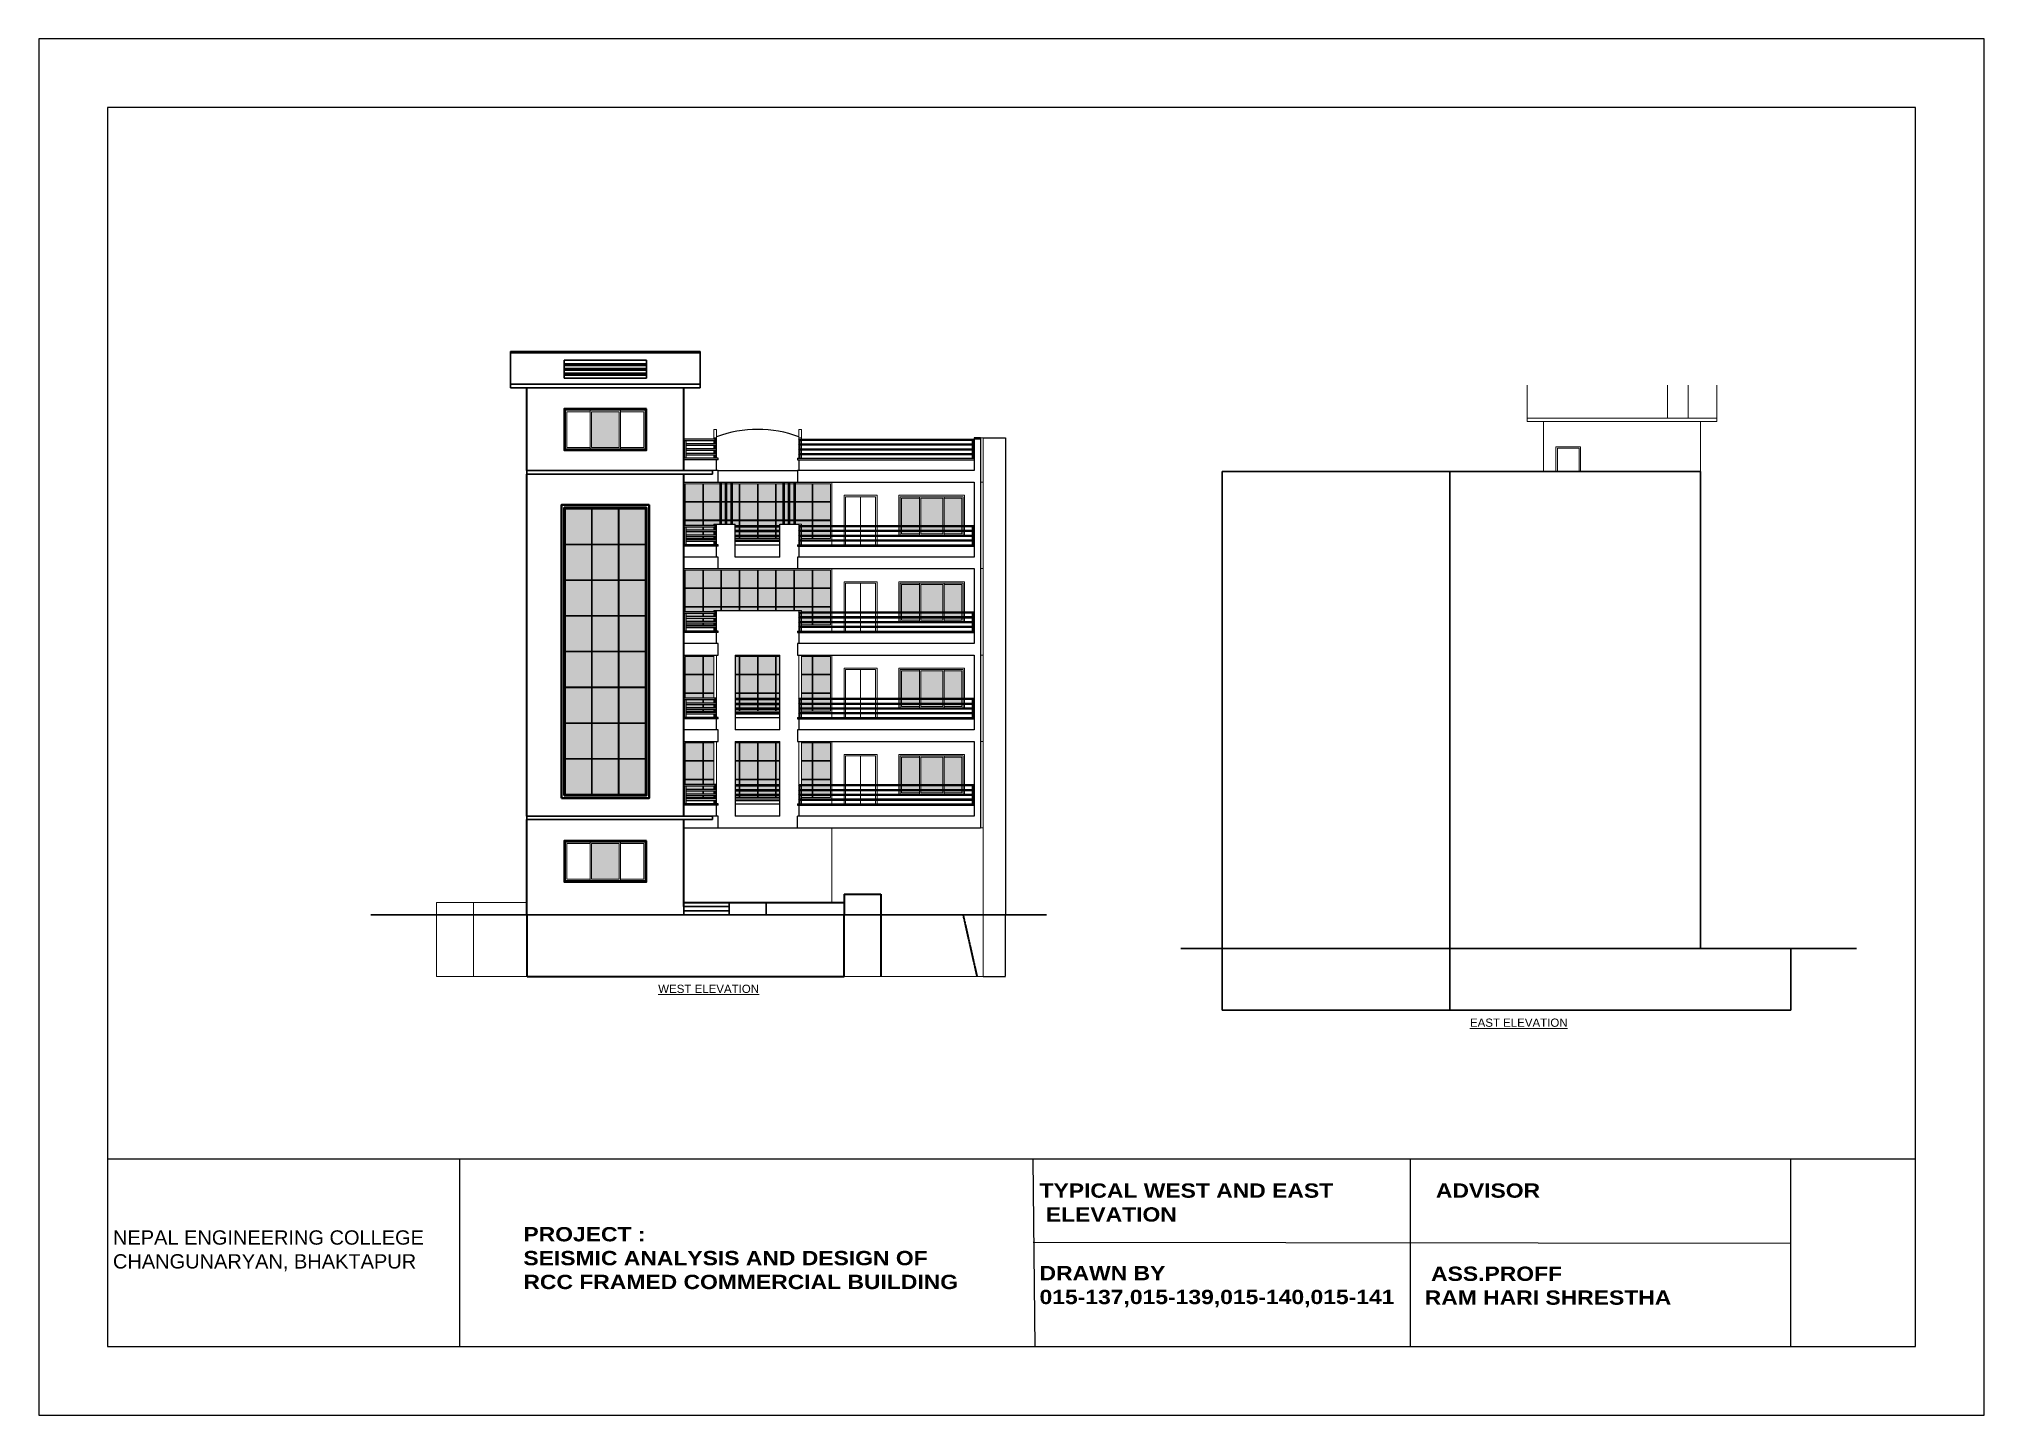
# Model space of a CAD drawing. Header units: inches. Extents: x -301229 to 1083107, y -854236 to 21026.
# Drawn here: x -52847 to 32329, y -403854 to -343622 of the extents above; entities that cross this region are included whole.
import ezdxf

# ---------------------------------------------------------------- set-up
doc = ezdxf.new("R2010")
doc.units = ezdxf.units.IN
doc.header["$MEASUREMENT"] = 0
doc.linetypes.add('DASHED', pattern=[0.75, 0.5, -0.25])
doc.layers.add('HATCH', color=7, linetype='Continuous')
doc.layers.add('win', color=4, linetype='Continuous')
for name, color, linetype, lineweight in [('step', 167, 'Continuous', 18), ('Text', 2, 'Continuous', 20), ('wall', 10, 'Continuous', 30), ('window(in)', 130, 'Continuous', 20), ('window(out)', 40, 'Continuous', 30)]:
    doc.layers.add(name, color=color, linetype=linetype, lineweight=lineweight)
doc.styles.add('7 INCH', font='times.ttf', dxfattribs={"height": 7})

msp = doc.modelspace()

# ---------------------------------------------------------------- texts
at = {"char_height": 626.5465, "attachment_point": 1}
for s, width, insert in [('{\\fArial Black|b0|i0|c0|p34; \\P TYPICAL WEST AND EAST \\P  ELEVATION}', 16587.6939, (-9309.68, -392670.08)), ('   \\P{\\fArial Black|b0|i0|c0|p34;    ADVISOR\\P}     ', 16656, (7209.71, -392669.62)), ('\\P\\P\\P{\\fArial|b0|i0|c0|p34; NEPAL ENGINEERING COLLEGE\\P CHANGUNARYAN, BHAKTAPUR}', 15426, (-49847.26, -392635.13)), ('{\\fArial Black|b0|i0|c0|p34;       \\P       PROJECT : \\P       SEISMIC ANALYSIS AND DESIGN OF\\P       RCC FRAMED COMMERCIAL BUILDING    }', 25198.9764, (-33580.33, -394579.88)), (' \\P{\\fArial Black|b0|i0|c0|p34; DRAWN BY \\P 015-137,015-139,015-140,015-141}', 16519.3878, (-9309.68, -396283.08)), ('  \\P{\\fArial Black|b0|i0|c0|p34;   ASS.PROFF\\P  RAM HARI SHRESTHA}', 16587.6939, (7278.02, -396310.04))]:
    msp.add_mtext_dynamic_manual_height_columns(s, width=width, gutter_width=3132.73, heights=[0], dxfattribs=dict(at, insert=insert))
at = {"layer": 'Text', "char_height": 360, "width": 7520.7402, "attachment_point": 2, "style": '7 INCH'}
for s, insert in [('{\\fArial|b0|i0|c0|p34;\\LWEST ELEVATION}', (-23521.29, -385017.98)), ('{\\fArial|b0|i0|c0|p34;\\LEAST ELEVATION}', (11953.29, -386498.92))]:
    msp.add_mtext(s, dxfattribs=dict(at, insert=insert))

# ---------------------------------------------------------------- hatches: boundary and pattern name
at = {"layer": 'wall'}
h = msp.add_hatch(color=256, dxfattribs=at)
h.set_gradient(color1=(76, 120, 250), one_color=1, tint=1, name='CURVED')
h.paths.add_polyline_path([(-28705.85, -359877.98), (-28705.85, -359937.98), (-28705.85, -361557.98), (-27385.85, -361557.98), (-27385.85, -359877.98)], flags=17)
h.paths.add_polyline_path([(-28645.85, -359937.98), (-28645.85, -361497.98), (-27445.85, -361497.98), (-27445.85, -359937.98)], flags=0)
h.paths.add_polyline_path([(-28705.85, -359877.98), (-28705.85, -361557.98), (-27385.85, -361557.98), (-27385.85, -361497.98), (-27385.85, -359877.98)], flags=17)
h = msp.add_hatch(color=256, dxfattribs=at)
h.set_gradient(color1=(76, 120, 250), one_color=1, tint=1, name='CURVED')
h.paths.add_polyline_path([(-23782.1, -363867.98), (-23782.1, -363087.98), (-24550.85, -363087.98), (-24550.85, -363867.98)])
h.paths.add_polyline_path([(-23035.85, -363087.98), (-23752.1, -363087.98), (-23752.1, -363867.98), (-23035.85, -363867.98)])
h.paths.add_polyline_path([(-23782.1, -363897.98), (-24550.85, -363897.98), (-24550.85, -364677.98), (-23782.1, -364677.98)])
h.paths.add_polyline_path([(-23035.85, -363897.98), (-23752.1, -363897.98), (-23752.1, -364677.98), (-23035.85, -364677.98)])
h.paths.add_polyline_path([(-23782.1, -364917.98), (-23782.1, -364707.98), (-24550.85, -364707.98), (-24550.85, -364917.98)])
h.paths.add_polyline_path([(-23290.85, -364917.98), (-23290.85, -364857.98), (-23170.85, -364857.98), (-23035.85, -364857.98), (-23035.85, -364707.98), (-23752.1, -364707.98), (-23752.1, -364917.98)])
h.paths.add_polyline_path([(-23782.1, -365127.98), (-23782.1, -364977.98), (-24520.85, -364977.98), (-24520.85, -365127.98)])
h.paths.add_polyline_path([(-23290.85, -365127.98), (-23290.85, -364977.98), (-23752.1, -364977.98), (-23752.1, -365127.98)])
h.paths.add_polyline_path([(-24520.85, -365187.98), (-24520.85, -365337.98), (-23782.1, -365337.98), (-23782.1, -365187.98)])
h.paths.add_polyline_path([(-23290.85, -365337.98), (-23290.85, -365187.98), (-23752.1, -365187.98), (-23752.1, -365337.98)])
h.paths.add_polyline_path([(-23782.1, -365487.98), (-23782.1, -365397.98), (-24520.85, -365397.98), (-24520.85, -365487.98)])
h.paths.add_polyline_path([(-23290.85, -365487.98), (-23290.85, -365397.98), (-23752.1, -365397.98), (-23752.1, -365487.98)])
h.paths.add_polyline_path([(-22795.85, -363087.98), (-22953.35, -363087.98), (-22953.35, -363867.98), (-22795.85, -363867.98)])
h.paths.add_polyline_path([(-22953.35, -364677.98), (-22795.85, -364677.98), (-22795.85, -363897.98), (-22953.35, -363897.98)])
h.paths.add_polyline_path([(-22953.35, -364707.98), (-22953.35, -364857.98), (-22795.85, -364857.98), (-22795.85, -364707.98)])
h.paths.add_polyline_path([(-22555.85, -364707.98), (-22735.85, -364707.98), (-22735.85, -364857.98), (-22555.85, -364857.98)])
h.paths.add_polyline_path([(-22555.85, -363897.98), (-22735.85, -363897.98), (-22735.85, -364677.98), (-22555.85, -364677.98)])
h.paths.add_polyline_path([(-22555.85, -363087.98), (-22735.85, -363087.98), (-22735.85, -363867.98), (-22555.85, -363867.98)])
h.paths.add_polyline_path([(-22184.6, -363087.98), (-22495.85, -363087.98), (-22495.85, -363867.98), (-22184.6, -363867.98)])
h.paths.add_polyline_path([(-22184.6, -363897.98), (-22495.85, -363897.98), (-22495.85, -364677.98), (-22184.6, -364677.98)])
h.paths.add_polyline_path([(-22184.6, -364707.98), (-22495.85, -364707.98), (-22495.85, -364857.98), (-22360.85, -364857.98), (-22360.85, -364917.98), (-22184.6, -364917.98)])
h.paths.add_polyline_path([(-22360.85, -364977.98), (-22360.85, -365127.98), (-22184.6, -365127.98), (-22184.6, -364977.98)])
h.paths.add_polyline_path([(-22184.6, -365187.98), (-22360.85, -365187.98), (-22360.85, -365337.98), (-22184.6, -365337.98)])
h.paths.add_polyline_path([(-22184.6, -365397.98), (-22360.85, -365397.98), (-22360.85, -365487.98), (-22184.6, -365487.98)])
h.paths.add_polyline_path([(-22154.6, -365397.98), (-22154.6, -365487.98), (-21385.85, -365487.98), (-21385.85, -365397.98)])
h.paths.add_polyline_path([(-22154.6, -365187.98), (-22154.6, -365337.98), (-21385.85, -365337.98), (-21385.85, -365187.98)])
h.paths.add_polyline_path([(-22154.6, -364977.98), (-22154.6, -365127.98), (-21385.85, -365127.98), (-21385.85, -364977.98)])
h.paths.add_polyline_path([(-21355.85, -364977.98), (-21355.85, -365127.98), (-20587.1, -365127.98), (-20587.1, -364977.98)])
h.paths.add_polyline_path([(-20587.1, -365337.98), (-20587.1, -365187.98), (-21355.85, -365187.98), (-21355.85, -365337.98)])
h.paths.add_polyline_path([(-21355.85, -365397.98), (-21355.85, -365487.98), (-20587.1, -365487.98), (-20587.1, -365397.98)])
h.paths.add_polyline_path([(-20557.1, -365397.98), (-20557.1, -365487.98), (-20408.43, -365487.98), (-20408.43, -365397.98)])
h.paths.add_polyline_path([(-20557.1, -365187.98), (-20557.1, -365337.98), (-20408.43, -365337.98), (-20408.43, -365187.98)])
h.paths.add_polyline_path([(-20408.43, -364977.98), (-20557.1, -364977.98), (-20557.1, -365127.98), (-20408.43, -365127.98)])
h.paths.add_polyline_path([(-20557.1, -364707.98), (-20557.1, -364917.98), (-20408.43, -364917.98), (-20408.43, -364857.98), (-20273.43, -364857.98), (-20273.43, -364707.98)])
h.paths.add_polyline_path([(-21355.85, -364707.98), (-21355.85, -364917.98), (-20587.1, -364917.98), (-20587.1, -364707.98)])
h.paths.add_polyline_path([(-21385.85, -364917.98), (-21385.85, -364707.98), (-22154.6, -364707.98), (-22154.6, -364917.98)])
h.paths.add_polyline_path([(-21385.85, -363087.98), (-22154.6, -363087.98), (-22154.6, -363867.98), (-21385.85, -363867.98)])
h.paths.add_polyline_path([(-22154.6, -363897.98), (-22154.6, -364677.98), (-21385.85, -364677.98), (-21385.85, -363897.98)])
h.paths.add_polyline_path([(-21355.85, -363897.98), (-21355.85, -364677.98), (-20587.1, -364677.98), (-20587.1, -363897.98)])
h.paths.add_polyline_path([(-20587.1, -363867.98), (-20587.1, -363087.98), (-21355.85, -363087.98), (-21355.85, -363867.98)])
h.paths.add_polyline_path([(-20557.1, -363867.98), (-20273.43, -363867.98), (-20273.43, -363087.98), (-20557.1, -363087.98)])
h.paths.add_polyline_path([(-20273.43, -363897.98), (-20557.1, -363897.98), (-20557.1, -364677.98), (-20273.43, -364677.98)])
h.paths.add_polyline_path([(-20033.43, -363087.98), (-20213.43, -363087.98), (-20213.43, -363867.98), (-20033.43, -363867.98)])
h.paths.add_polyline_path([(-19973.43, -363867.98), (-19793.43, -363867.98), (-19793.43, -363087.98), (-19973.43, -363087.98)])
h.paths.add_polyline_path([(-20033.43, -363897.98), (-20213.43, -363897.98), (-20213.43, -364677.98), (-20033.43, -364677.98)])
h.paths.add_polyline_path([(-19973.43, -364677.98), (-19793.43, -364677.98), (-19793.43, -363897.98), (-19973.43, -363897.98)])
h.paths.add_polyline_path([(-20033.43, -364857.98), (-20033.43, -364707.98), (-20213.43, -364707.98), (-20213.43, -364857.98)])
h.paths.add_polyline_path([(-19973.43, -364707.98), (-19973.43, -364857.98), (-19793.43, -364857.98), (-19793.43, -364707.98)])
h.paths.add_polyline_path([(-18989.6, -363867.98), (-18989.6, -363087.98), (-19733.43, -363087.98), (-19733.43, -363867.98)])
h.paths.add_polyline_path([(-18959.6, -363867.98), (-18190.85, -363867.98), (-18190.85, -363087.98), (-18959.6, -363087.98)])
h.paths.add_polyline_path([(-19733.43, -364677.98), (-18989.6, -364677.98), (-18989.6, -363897.98), (-19733.43, -363897.98)])
h.paths.add_polyline_path([(-18959.6, -364677.98), (-18190.85, -364677.98), (-18190.85, -363897.98), (-18959.6, -363897.98)])
h.paths.add_polyline_path([(-18989.6, -364917.98), (-18989.6, -364707.98), (-19733.43, -364707.98), (-19733.43, -364857.98), (-19568.43, -364857.98), (-19448.43, -364857.98), (-19448.43, -364917.98)])
h.paths.add_polyline_path([(-18959.6, -364707.98), (-18959.6, -364917.98), (-18190.85, -364917.98), (-18190.85, -364707.98)])
h.paths.add_polyline_path([(-18989.6, -365127.98), (-18989.6, -364977.98), (-19448.43, -364977.98), (-19448.43, -365127.98)])
h.paths.add_polyline_path([(-18190.85, -365127.98), (-18190.85, -364977.98), (-18959.6, -364977.98), (-18959.6, -365127.98)])
h.paths.add_polyline_path([(-18989.6, -365187.98), (-19448.43, -365187.98), (-19448.43, -365337.98), (-18989.6, -365337.98)])
h.paths.add_polyline_path([(-18959.6, -365187.98), (-18959.6, -365337.98), (-18190.85, -365337.98), (-18190.85, -365187.98)])
h.paths.add_polyline_path([(-18989.6, -365397.98), (-19448.43, -365397.98), (-19448.43, -365487.98), (-18989.6, -365487.98)])
h.paths.add_polyline_path([(-18190.85, -365487.98), (-18190.85, -365397.98), (-18959.6, -365397.98), (-18959.6, -365487.98)])
h = msp.add_hatch(color=256, dxfattribs=at)
h.set_gradient(color1=(76, 120, 250), one_color=1, tint=1, name='CURVED')
h.paths.add_polyline_path([(-29785.85, -365731.73), (-28645.85, -365731.73), (-28645.85, -364197.98), (-29785.85, -364197.98)])
h.paths.add_polyline_path([(-28615.85, -365731.73), (-27475.85, -365731.73), (-27475.85, -364197.98), (-28615.85, -364197.98)])
h.paths.add_polyline_path([(-27445.85, -365731.73), (-26305.85, -365731.73), (-26305.85, -364197.98), (-27445.85, -364197.98)])
h.paths.add_polyline_path([(-26305.85, -365761.73), (-27445.85, -365761.73), (-27445.85, -367295.48), (-26305.85, -367295.48)])
h.paths.add_polyline_path([(-28615.85, -367295.48), (-27475.85, -367295.48), (-27475.85, -365761.73), (-28615.85, -365761.73)])
h.paths.add_polyline_path([(-28645.85, -365761.73), (-29785.85, -365761.73), (-29785.85, -367295.48), (-28645.85, -367295.48)])
h.paths.add_polyline_path([(-28645.85, -367325.48), (-29785.85, -367325.48), (-29785.85, -368859.23), (-28645.85, -368859.23)])
h.paths.add_polyline_path([(-27475.85, -367325.48), (-28615.85, -367325.48), (-28615.85, -368859.23), (-27475.85, -368859.23)])
h.paths.add_polyline_path([(-27445.85, -368859.23), (-26305.85, -368859.23), (-26305.85, -367325.48), (-27445.85, -367325.48)])
h.paths.add_polyline_path([(-27445.85, -370422.98), (-26305.85, -370422.98), (-26305.85, -368889.23), (-27445.85, -368889.23)])
h.paths.add_polyline_path([(-27475.85, -368889.23), (-28615.85, -368889.23), (-28615.85, -370422.98), (-27475.85, -370422.98)])
h.paths.add_polyline_path([(-29785.85, -370422.98), (-28645.85, -370422.98), (-28645.85, -368889.23), (-29785.85, -368889.23)])
h.paths.add_polyline_path([(-29785.85, -371986.73), (-28645.85, -371986.73), (-28645.85, -370452.98), (-29785.85, -370452.98)])
h.paths.add_polyline_path([(-27475.85, -370452.98), (-28615.85, -370452.98), (-28615.85, -371986.73), (-27475.85, -371986.73)])
h.paths.add_polyline_path([(-27445.85, -371986.73), (-26305.85, -371986.73), (-26305.85, -370452.98), (-27445.85, -370452.98)])
h.paths.add_polyline_path([(-27445.85, -372016.73), (-27445.85, -373550.48), (-26305.85, -373550.48), (-26305.85, -372016.73)])
h.paths.add_polyline_path([(-27475.85, -372016.73), (-28615.85, -372016.73), (-28615.85, -373550.48), (-27475.85, -373550.48)])
h.paths.add_polyline_path([(-28645.85, -373550.48), (-28645.85, -372016.73), (-29785.85, -372016.73), (-29785.85, -373550.48)])
h.paths.add_polyline_path([(-28645.85, -373580.48), (-29785.85, -373580.48), (-29785.85, -375114.23), (-28645.85, -375114.23)])
h.paths.add_polyline_path([(-27475.85, -373580.48), (-28615.85, -373580.48), (-28615.85, -375114.23), (-27475.85, -375114.23)])
h.paths.add_polyline_path([(-27445.85, -375114.23), (-26305.85, -375114.23), (-26305.85, -373580.48), (-27445.85, -373580.48)])
h.paths.add_polyline_path([(-26305.85, -375144.23), (-27445.85, -375144.23), (-27445.85, -376677.98), (-26305.85, -376677.98)])
h.paths.add_polyline_path([(-27475.85, -375144.23), (-28615.85, -375144.23), (-28615.85, -376677.98), (-27475.85, -376677.98)])
h.paths.add_polyline_path([(-29785.85, -376677.98), (-28645.85, -376677.98), (-28645.85, -375144.23), (-29785.85, -375144.23)])
h = msp.add_hatch(color=256, dxfattribs=at)
h.set_gradient(color1=(76, 120, 250), one_color=1, tint=1, name='CURVED')
h.paths.add_polyline_path([(-14292.73, -363717.98), (-15072.73, -363717.98), (-15072.73, -364917.98), (-14292.73, -364917.98)])
h.paths.add_polyline_path([(-13272.73, -364917.98), (-13272.73, -363717.98), (-14232.73, -363717.98), (-14232.73, -364917.98)])
h.paths.add_polyline_path([(-12432.73, -364917.98), (-12432.73, -363717.98), (-13212.73, -363717.98), (-13212.73, -364917.98)])
h.paths.add_polyline_path([(-13212.73, -364977.98), (-13212.73, -365127.98), (-12432.73, -365127.98), (-12432.73, -364977.98)])
h.paths.add_polyline_path([(-14232.73, -364977.98), (-14232.73, -365127.98), (-13272.73, -365127.98), (-13272.73, -364977.98)])
h.paths.add_polyline_path([(-15072.73, -364977.98), (-15072.73, -365127.98), (-14292.73, -365127.98), (-14292.73, -364977.98)])
h.paths.add_polyline_path([(-14292.73, -365277.98), (-14292.73, -365187.98), (-15072.73, -365187.98), (-15072.73, -365277.98)])
h.paths.add_polyline_path([(-14232.73, -365187.98), (-14232.73, -365277.98), (-13272.73, -365277.98), (-13272.73, -365187.98)])
h.paths.add_polyline_path([(-12432.73, -365277.98), (-12432.73, -365187.98), (-13212.73, -365187.98), (-13212.73, -365277.98)])
h = msp.add_hatch(color=256, dxfattribs=at)
h.set_gradient(color1=(76, 120, 250), one_color=1, tint=1, name='CURVED')
h.paths.add_polyline_path([(-23782.1, -366867.98), (-24550.85, -366867.98), (-24550.85, -367647.98), (-23782.1, -367647.98)])
h.paths.add_polyline_path([(-22983.35, -366867.98), (-23752.1, -366867.98), (-23752.1, -367647.98), (-22983.35, -367647.98)])
h.paths.add_polyline_path([(-22184.6, -366867.98), (-22953.35, -366867.98), (-22953.35, -367647.98), (-22184.6, -367647.98)])
h.paths.add_polyline_path([(-21385.85, -366867.98), (-22154.6, -366867.98), (-22154.6, -367647.98), (-21385.85, -367647.98)])
h.paths.add_polyline_path([(-20587.1, -366867.98), (-21355.85, -366867.98), (-21355.85, -367647.98), (-20587.1, -367647.98)])
h.paths.add_polyline_path([(-19788.35, -366867.98), (-20557.1, -366867.98), (-20557.1, -367647.98), (-19788.35, -367647.98)])
h.paths.add_polyline_path([(-18989.6, -366867.98), (-19758.35, -366867.98), (-19758.35, -367647.98), (-18989.6, -367647.98)])
h.paths.add_polyline_path([(-18190.85, -366867.98), (-18959.6, -366867.98), (-18959.6, -367647.98), (-18190.85, -367647.98)])
h.paths.add_polyline_path([(-18190.85, -367677.98), (-18959.6, -367677.98), (-18959.6, -368457.98), (-18190.85, -368457.98)])
h.paths.add_polyline_path([(-18989.6, -367677.98), (-19758.35, -367677.98), (-19758.35, -368457.98), (-18989.6, -368457.98)])
h.paths.add_polyline_path([(-19788.35, -367677.98), (-20557.1, -367677.98), (-20557.1, -368457.98), (-19788.35, -368457.98)])
h.paths.add_polyline_path([(-20587.1, -367677.98), (-21355.85, -367677.98), (-21355.85, -368457.98), (-20587.1, -368457.98)])
h.paths.add_polyline_path([(-21385.85, -367677.98), (-22154.6, -367677.98), (-22154.6, -368457.98), (-21385.85, -368457.98)])
h.paths.add_polyline_path([(-22184.6, -367677.98), (-22953.35, -367677.98), (-22953.35, -368457.98), (-22184.6, -368457.98)])
h.paths.add_polyline_path([(-22983.35, -367677.98), (-23752.1, -367677.98), (-23752.1, -368457.98), (-22983.35, -368457.98)])
h.paths.add_polyline_path([(-23782.1, -367677.98), (-24550.85, -367677.98), (-24550.85, -368457.98), (-23782.1, -368457.98)])
h.paths.add_polyline_path([(-23782.1, -368487.98), (-24550.85, -368487.98), (-24550.85, -368697.98), (-23782.1, -368697.98)])
h.paths.add_polyline_path([(-22983.35, -368487.98), (-23752.1, -368487.98), (-23752.1, -368697.98), (-23290.85, -368697.98), (-23290.85, -368637.98), (-23170.85, -368637.98), (-22983.35, -368637.98)])
h.paths.add_polyline_path([(-23782.1, -368757.98), (-24520.85, -368757.98), (-24520.85, -368907.98), (-23782.1, -368907.98)])
h.paths.add_polyline_path([(-23290.85, -368757.98), (-23752.1, -368757.98), (-23752.1, -368907.98), (-23290.85, -368907.98)])
h.paths.add_polyline_path([(-23782.1, -368967.98), (-24520.85, -368967.98), (-24520.85, -369117.98), (-23782.1, -369117.98)])
h.paths.add_polyline_path([(-23290.85, -368967.98), (-23752.1, -368967.98), (-23752.1, -369117.98), (-23290.85, -369117.98)])
h.paths.add_polyline_path([(-23782.1, -369177.98), (-24520.85, -369177.98), (-24520.85, -369267.98), (-23782.1, -369267.98)])
h.paths.add_polyline_path([(-23290.85, -369177.98), (-23752.1, -369177.98), (-23752.1, -369267.98), (-23290.85, -369267.98)])
h.paths.add_polyline_path([(-22184.6, -368487.98), (-22953.35, -368487.98), (-22953.35, -368637.98), (-22184.6, -368637.98)])
h.paths.add_polyline_path([(-21385.85, -368487.98), (-22154.6, -368487.98), (-22154.6, -368637.98), (-21385.85, -368637.98)])
h.paths.add_polyline_path([(-20587.1, -368487.98), (-21355.85, -368487.98), (-21355.85, -368637.98), (-20587.1, -368637.98)])
h.paths.add_polyline_path([(-19788.35, -368487.98), (-20557.1, -368487.98), (-20557.1, -368637.98), (-19788.35, -368637.98)])
h.paths.add_polyline_path([(-18989.6, -368487.98), (-19758.35, -368487.98), (-19758.35, -368637.98), (-19568.43, -368637.98), (-19448.43, -368637.98), (-19448.43, -368697.98), (-18989.6, -368697.98)])
h.paths.add_polyline_path([(-18190.85, -368487.98), (-18959.6, -368487.98), (-18959.6, -368697.98), (-18190.85, -368697.98)])
h.paths.add_polyline_path([(-18989.6, -368757.98), (-19448.43, -368757.98), (-19448.43, -368907.98), (-18989.6, -368907.98)])
h.paths.add_polyline_path([(-18190.85, -368757.98), (-18959.6, -368757.98), (-18959.6, -368907.98), (-18190.85, -368907.98)])
h.paths.add_polyline_path([(-18989.6, -368967.98), (-19448.43, -368967.98), (-19448.43, -369117.98), (-18989.6, -369117.98)])
h.paths.add_polyline_path([(-18190.85, -368967.98), (-18959.6, -368967.98), (-18959.6, -369117.98), (-18190.85, -369117.98)])
h.paths.add_polyline_path([(-18989.6, -369177.98), (-19448.43, -369177.98), (-19448.43, -369267.98), (-18989.6, -369267.98)])
h.paths.add_polyline_path([(-18190.85, -369177.98), (-18959.6, -369177.98), (-18959.6, -369267.98), (-18190.85, -369267.98)])
h = msp.add_hatch(color=256, dxfattribs=at)
h.set_gradient(color1=(76, 120, 250), one_color=1, tint=1, name='CURVED')
h.paths.add_polyline_path([(-14292.73, -367497.98), (-15072.73, -367497.98), (-15072.73, -368697.98), (-14292.73, -368697.98)])
h.paths.add_polyline_path([(-14232.73, -368697.98), (-13272.73, -368697.98), (-13272.73, -367497.98), (-14232.73, -367497.98)])
h.paths.add_polyline_path([(-12432.73, -367497.98), (-13212.73, -367497.98), (-13212.73, -368697.98), (-12432.73, -368697.98)])
h.paths.add_polyline_path([(-12432.73, -368757.98), (-13212.73, -368757.98), (-13212.73, -368907.98), (-12432.73, -368907.98)])
h.paths.add_polyline_path([(-14232.73, -368757.98), (-14232.73, -368907.98), (-13272.73, -368907.98), (-13272.73, -368757.98)])
h.paths.add_polyline_path([(-15072.73, -368757.98), (-15072.73, -368907.98), (-14292.73, -368907.98), (-14292.73, -368757.98)])
h.paths.add_polyline_path([(-14292.73, -369057.98), (-14292.73, -368967.98), (-15072.73, -368967.98), (-15072.73, -369057.98)])
h.paths.add_polyline_path([(-13272.73, -369057.98), (-13272.73, -368967.98), (-14232.73, -368967.98), (-14232.73, -369057.98)])
h.paths.add_polyline_path([(-12432.73, -368967.98), (-13212.73, -368967.98), (-13212.73, -369057.98), (-12432.73, -369057.98)])
h = msp.add_hatch(color=256, dxfattribs=at)
h.set_gradient(color1=(76, 120, 250), one_color=1, tint=1, name='CURVED')
h.paths.add_polyline_path([(-23782.1, -371427.98), (-23782.1, -370647.98), (-24550.85, -370647.98), (-24550.85, -371427.98)])
h.paths.add_polyline_path([(-23290.85, -371427.98), (-23290.85, -370647.98), (-23752.1, -370647.98), (-23752.1, -371427.98)])
h.paths.add_polyline_path([(-23782.1, -371457.98), (-24550.85, -371457.98), (-24550.85, -372237.98), (-23782.1, -372237.98)])
h.paths.add_polyline_path([(-23290.85, -371457.98), (-23752.1, -371457.98), (-23752.1, -372237.98), (-23290.85, -372237.98)])
h.paths.add_polyline_path([(-24550.85, -372267.98), (-24550.85, -372477.98), (-23782.1, -372477.98), (-23782.1, -372267.98)])
h.paths.add_polyline_path([(-23752.1, -372267.98), (-23752.1, -372477.98), (-23290.85, -372477.98), (-23290.85, -372267.98)])
h.paths.add_polyline_path([(-24520.85, -372537.98), (-24520.85, -372687.98), (-23782.1, -372687.98), (-23782.1, -372537.98)])
h.paths.add_polyline_path([(-23752.1, -372537.98), (-23752.1, -372687.98), (-23290.85, -372687.98), (-23290.85, -372537.98)])
h.paths.add_polyline_path([(-24520.85, -372747.98), (-24520.85, -372897.98), (-23782.1, -372897.98), (-23782.1, -372747.98)])
h.paths.add_polyline_path([(-23752.1, -372747.98), (-23752.1, -372897.98), (-23290.85, -372897.98), (-23290.85, -372747.98)])
h.paths.add_polyline_path([(-23782.1, -373047.98), (-23782.1, -372957.98), (-24520.85, -372957.98), (-24520.85, -373047.98)])
h.paths.add_polyline_path([(-23752.1, -372957.98), (-23752.1, -373047.98), (-23290.85, -373047.98), (-23290.85, -372957.98)])
h.paths.add_polyline_path([(-22184.6, -370647.98), (-22360.85, -370647.98), (-22360.85, -371427.98), (-22184.6, -371427.98)])
h.paths.add_polyline_path([(-21385.85, -371427.98), (-21385.85, -370647.98), (-22154.6, -370647.98), (-22154.6, -371427.98)])
h.paths.add_polyline_path([(-20587.1, -371427.98), (-20587.1, -370647.98), (-21355.85, -370647.98), (-21355.85, -371427.98)])
h.paths.add_polyline_path([(-20557.1, -371427.98), (-20408.43, -371427.98), (-20408.43, -370647.98), (-20557.1, -370647.98)])
h.paths.add_polyline_path([(-20557.1, -372237.98), (-20408.43, -372237.98), (-20408.43, -371457.98), (-20557.1, -371457.98)])
h.paths.add_polyline_path([(-20587.1, -372237.98), (-20587.1, -371457.98), (-21355.85, -371457.98), (-21355.85, -372237.98)])
h.paths.add_polyline_path([(-22154.6, -372237.98), (-21385.85, -372237.98), (-21385.85, -371457.98), (-22154.6, -371457.98)])
h.paths.add_polyline_path([(-22360.85, -372237.98), (-22184.6, -372237.98), (-22184.6, -371457.98), (-22360.85, -371457.98)])
h.paths.add_polyline_path([(-22184.6, -372267.98), (-22360.85, -372267.98), (-22360.85, -372477.98), (-22184.6, -372477.98)])
h.paths.add_polyline_path([(-21385.85, -372477.98), (-21385.85, -372267.98), (-22154.6, -372267.98), (-22154.6, -372477.98)])
h.paths.add_polyline_path([(-20587.1, -372477.98), (-20587.1, -372267.98), (-21355.85, -372267.98), (-21355.85, -372477.98)])
h.paths.add_polyline_path([(-20408.43, -372267.98), (-20557.1, -372267.98), (-20557.1, -372477.98), (-20408.43, -372477.98)])
h.paths.add_polyline_path([(-20557.1, -372687.98), (-20408.43, -372687.98), (-20408.43, -372537.98), (-20557.1, -372537.98)])
h.paths.add_polyline_path([(-20587.1, -372687.98), (-20587.1, -372537.98), (-21355.85, -372537.98), (-21355.85, -372687.98)])
h.paths.add_polyline_path([(-22154.6, -372537.98), (-22154.6, -372687.98), (-21385.85, -372687.98), (-21385.85, -372537.98)])
h.paths.add_polyline_path([(-22360.85, -372537.98), (-22360.85, -372687.98), (-22184.6, -372687.98), (-22184.6, -372537.98)])
h.paths.add_polyline_path([(-22360.85, -372747.98), (-22360.85, -372897.98), (-22184.6, -372897.98), (-22184.6, -372747.98)])
h.paths.add_polyline_path([(-21385.85, -372897.98), (-21385.85, -372747.98), (-22154.6, -372747.98), (-22154.6, -372897.98)])
h.paths.add_polyline_path([(-20587.1, -372897.98), (-20587.1, -372747.98), (-21355.85, -372747.98), (-21355.85, -372897.98)])
h.paths.add_polyline_path([(-20408.43, -372747.98), (-20557.1, -372747.98), (-20557.1, -372897.98), (-20408.43, -372897.98)])
h.paths.add_polyline_path([(-20557.1, -372957.98), (-20557.1, -373047.98), (-20408.43, -373047.98), (-20408.43, -372957.98)])
h.paths.add_polyline_path([(-21355.85, -372957.98), (-21355.85, -373047.98), (-20587.1, -373047.98), (-20587.1, -372957.98)])
h.paths.add_polyline_path([(-22154.6, -372957.98), (-22154.6, -373047.98), (-21385.85, -373047.98), (-21385.85, -372957.98)])
h.paths.add_polyline_path([(-22360.85, -372957.98), (-22360.85, -373047.98), (-22184.6, -373047.98), (-22184.6, -372957.98)])
h.paths.add_polyline_path([(-18989.6, -370647.98), (-19448.43, -370647.98), (-19448.43, -371427.98), (-18989.6, -371427.98)])
h.paths.add_polyline_path([(-18190.85, -371427.98), (-18190.85, -370647.98), (-18959.6, -370647.98), (-18959.6, -371427.98)])
h.paths.add_polyline_path([(-19448.43, -372237.98), (-18989.6, -372237.98), (-18989.6, -371457.98), (-19448.43, -371457.98)])
h.paths.add_polyline_path([(-18959.6, -372237.98), (-18190.85, -372237.98), (-18190.85, -371457.98), (-18959.6, -371457.98)])
h.paths.add_polyline_path([(-18989.6, -372267.98), (-19448.43, -372267.98), (-19448.43, -372477.98), (-18989.6, -372477.98)])
h.paths.add_polyline_path([(-18190.85, -372477.98), (-18190.85, -372267.98), (-18959.6, -372267.98), (-18959.6, -372477.98)])
h.paths.add_polyline_path([(-18989.6, -372687.98), (-18989.6, -372537.98), (-19448.43, -372537.98), (-19448.43, -372687.98)])
h.paths.add_polyline_path([(-18190.85, -372687.98), (-18190.85, -372537.98), (-18959.6, -372537.98), (-18959.6, -372687.98)])
h.paths.add_polyline_path([(-19448.43, -372747.98), (-19448.43, -372897.98), (-18989.6, -372897.98), (-18989.6, -372747.98)])
h.paths.add_polyline_path([(-18959.6, -372747.98), (-18959.6, -372897.98), (-18190.85, -372897.98), (-18190.85, -372747.98)])
h.paths.add_polyline_path([(-18989.6, -373047.98), (-18989.6, -372957.98), (-19448.43, -372957.98), (-19448.43, -373047.98)])
h.paths.add_polyline_path([(-18190.85, -373047.98), (-18190.85, -372957.98), (-18959.6, -372957.98), (-18959.6, -373047.98)])
h = msp.add_hatch(color=256, dxfattribs=at)
h.set_gradient(color1=(76, 120, 250), one_color=1, tint=1, name='CURVED')
h.paths.add_polyline_path([(-14292.73, -371277.98), (-15072.73, -371277.98), (-15072.73, -372477.98), (-14292.73, -372477.98)])
h.paths.add_polyline_path([(-13272.73, -372477.98), (-13272.73, -371277.98), (-14232.73, -371277.98), (-14232.73, -372477.98)])
h.paths.add_polyline_path([(-12432.73, -371277.98), (-13212.73, -371277.98), (-13212.73, -372477.98), (-12432.73, -372477.98)])
h.paths.add_polyline_path([(-12432.73, -372687.98), (-12432.73, -372537.98), (-13212.73, -372537.98), (-13212.73, -372687.98)])
h.paths.add_polyline_path([(-14232.73, -372537.98), (-14232.73, -372687.98), (-13272.73, -372687.98), (-13272.73, -372537.98)])
h.paths.add_polyline_path([(-15072.73, -372537.98), (-15072.73, -372687.98), (-14292.73, -372687.98), (-14292.73, -372537.98)])
h.paths.add_polyline_path([(-15072.73, -372747.98), (-15072.73, -372837.98), (-14292.73, -372837.98), (-14292.73, -372747.98)])
h.paths.add_polyline_path([(-14232.73, -372747.98), (-14232.73, -372837.98), (-13272.73, -372837.98), (-13272.73, -372747.98)])
h.paths.add_polyline_path([(-12432.73, -372747.98), (-13212.73, -372747.98), (-13212.73, -372837.98), (-12432.73, -372837.98)])
h = msp.add_hatch(color=256, dxfattribs=at)
h.set_gradient(color1=(76, 120, 250), one_color=1, tint=1, name='CURVED')
h.paths.add_polyline_path([(-23782.1, -375207.98), (-23782.1, -374427.98), (-24550.85, -374427.98), (-24550.85, -375207.98)])
h.paths.add_polyline_path([(-23752.1, -375207.98), (-23290.85, -375207.98), (-23290.85, -374427.98), (-23752.1, -374427.98)])
h.paths.add_polyline_path([(-23782.1, -375237.98), (-24550.85, -375237.98), (-24550.85, -376017.98), (-23782.1, -376017.98)])
h.paths.add_polyline_path([(-23752.1, -376017.98), (-23290.85, -376017.98), (-23290.85, -375237.98), (-23752.1, -375237.98)])
h.paths.add_polyline_path([(-23782.1, -376257.98), (-23782.1, -376047.98), (-24550.85, -376047.98), (-24550.85, -376257.98)])
h.paths.add_polyline_path([(-23752.1, -376047.98), (-23752.1, -376257.98), (-23290.85, -376257.98), (-23290.85, -376047.98)])
h.paths.add_polyline_path([(-23782.1, -376467.98), (-23782.1, -376317.98), (-24520.85, -376317.98), (-24520.85, -376467.98)])
h.paths.add_polyline_path([(-23290.85, -376467.98), (-23290.85, -376317.98), (-23752.1, -376317.98), (-23752.1, -376467.98)])
h.paths.add_polyline_path([(-24520.85, -376527.98), (-24520.85, -376677.98), (-23782.1, -376677.98), (-23782.1, -376527.98)])
h.paths.add_polyline_path([(-23752.1, -376527.98), (-23752.1, -376677.98), (-23290.85, -376677.98), (-23290.85, -376527.98)])
h.paths.add_polyline_path([(-24520.85, -376737.98), (-24520.85, -376827.98), (-23782.1, -376827.98), (-23782.1, -376737.98)])
h.paths.add_polyline_path([(-23752.1, -376737.98), (-23752.1, -376827.98), (-23290.85, -376827.98), (-23290.85, -376737.98)])
h.paths.add_polyline_path([(-22184.6, -374427.98), (-22360.85, -374427.98), (-22360.85, -375207.98), (-22184.6, -375207.98)])
h.paths.add_polyline_path([(-21385.85, -375207.98), (-21385.85, -374427.98), (-22154.6, -374427.98), (-22154.6, -375207.98)])
h.paths.add_polyline_path([(-20587.1, -375207.98), (-20587.1, -374427.98), (-21355.85, -374427.98), (-21355.85, -375207.98)])
h.paths.add_polyline_path([(-20557.1, -375207.98), (-20408.43, -375207.98), (-20408.43, -374427.98), (-20557.1, -374427.98)])
h.paths.add_polyline_path([(-20408.43, -375237.98), (-20557.1, -375237.98), (-20557.1, -376017.98), (-20408.43, -376017.98)])
h.paths.add_polyline_path([(-20587.1, -375237.98), (-21355.85, -375237.98), (-21355.85, -376017.98), (-20587.1, -376017.98)])
h.paths.add_polyline_path([(-21385.85, -375237.98), (-22154.6, -375237.98), (-22154.6, -376017.98), (-21385.85, -376017.98)])
h.paths.add_polyline_path([(-22184.6, -375237.98), (-22360.85, -375237.98), (-22360.85, -376017.98), (-22184.6, -376017.98)])
h.paths.add_polyline_path([(-22360.85, -376257.98), (-22184.6, -376257.98), (-22184.6, -376047.98), (-22360.85, -376047.98)])
h.paths.add_polyline_path([(-21385.85, -376257.98), (-21385.85, -376047.98), (-22154.6, -376047.98), (-22154.6, -376257.98)])
h.paths.add_polyline_path([(-20587.1, -376257.98), (-20587.1, -376047.98), (-21355.85, -376047.98), (-21355.85, -376257.98)])
h.paths.add_polyline_path([(-20408.43, -376047.98), (-20557.1, -376047.98), (-20557.1, -376257.98), (-20408.43, -376257.98)])
h.paths.add_polyline_path([(-20557.1, -376317.98), (-20557.1, -376467.98), (-20408.43, -376467.98), (-20408.43, -376317.98)])
h.paths.add_polyline_path([(-20587.1, -376467.98), (-20587.1, -376317.98), (-21355.85, -376317.98), (-21355.85, -376467.98)])
h.paths.add_polyline_path([(-21385.85, -376467.98), (-21385.85, -376317.98), (-22154.6, -376317.98), (-22154.6, -376467.98)])
h.paths.add_polyline_path([(-22184.6, -376317.98), (-22360.85, -376317.98), (-22360.85, -376467.98), (-22184.6, -376467.98)])
h.paths.add_polyline_path([(-22184.6, -376677.98), (-22184.6, -376527.98), (-22360.85, -376527.98), (-22360.85, -376677.98)])
h.paths.add_polyline_path([(-22154.6, -376527.98), (-22154.6, -376677.98), (-21385.85, -376677.98), (-21385.85, -376527.98)])
h.paths.add_polyline_path([(-20587.1, -376677.98), (-20587.1, -376527.98), (-21355.85, -376527.98), (-21355.85, -376677.98)])
h.paths.add_polyline_path([(-20557.1, -376527.98), (-20557.1, -376677.98), (-20408.43, -376677.98), (-20408.43, -376527.98)])
h.paths.add_polyline_path([(-20408.43, -376827.98), (-20408.43, -376737.98), (-20557.1, -376737.98), (-20557.1, -376827.98)])
h.paths.add_polyline_path([(-20587.1, -376737.98), (-21355.85, -376737.98), (-21355.85, -376827.98), (-20587.1, -376827.98)])
h.paths.add_polyline_path([(-21385.85, -376827.98), (-21385.85, -376737.98), (-22154.6, -376737.98), (-22154.6, -376827.98)])
h.paths.add_polyline_path([(-22184.6, -376737.98), (-22360.85, -376737.98), (-22360.85, -376827.98), (-22184.6, -376827.98)])
h.paths.add_polyline_path([(-19448.43, -375207.98), (-18989.6, -375207.98), (-18989.6, -374427.98), (-19448.43, -374427.98)])
h.paths.add_polyline_path([(-18190.85, -375207.98), (-18190.85, -374427.98), (-18959.6, -374427.98), (-18959.6, -375207.98)])
h.paths.add_polyline_path([(-18989.6, -375237.98), (-19448.43, -375237.98), (-19448.43, -376017.98), (-18989.6, -376017.98)])
h.paths.add_polyline_path([(-18190.85, -376017.98), (-18190.85, -375237.98), (-18959.6, -375237.98), (-18959.6, -376017.98)])
h.paths.add_polyline_path([(-19448.43, -376047.98), (-19448.43, -376257.98), (-18989.6, -376257.98), (-18989.6, -376047.98)])
h.paths.add_polyline_path([(-18959.6, -376047.98), (-18959.6, -376257.98), (-18190.85, -376257.98), (-18190.85, -376047.98)])
h.paths.add_polyline_path([(-18989.6, -376317.98), (-19448.43, -376317.98), (-19448.43, -376467.98), (-18989.6, -376467.98)])
h.paths.add_polyline_path([(-18959.6, -376317.98), (-18959.6, -376467.98), (-18190.85, -376467.98), (-18190.85, -376317.98)])
h.paths.add_polyline_path([(-19448.43, -376527.98), (-19448.43, -376677.98), (-18989.6, -376677.98), (-18989.6, -376527.98)])
h.paths.add_polyline_path([(-18959.6, -376527.98), (-18959.6, -376677.98), (-18190.85, -376677.98), (-18190.85, -376527.98)])
h.paths.add_polyline_path([(-18989.6, -376737.98), (-19448.43, -376737.98), (-19448.43, -376827.98), (-18989.6, -376827.98)])
h.paths.add_polyline_path([(-18959.6, -376737.98), (-18959.6, -376827.98), (-18190.85, -376827.98), (-18190.85, -376737.98)])
h = msp.add_hatch(color=256, dxfattribs=at)
h.set_gradient(color1=(76, 120, 250), one_color=1, tint=1, name='CURVED')
h.paths.add_polyline_path([(-14292.73, -375057.98), (-15072.73, -375057.98), (-15072.73, -376257.98), (-14292.73, -376257.98)])
h.paths.add_polyline_path([(-13272.73, -375057.98), (-14232.73, -375057.98), (-14232.73, -376257.98), (-13272.73, -376257.98)])
h.paths.add_polyline_path([(-12432.73, -375057.98), (-13212.73, -375057.98), (-13212.73, -376257.98), (-12432.73, -376257.98)])
h.paths.add_polyline_path([(-13212.73, -376317.98), (-13212.73, -376467.98), (-12432.73, -376467.98), (-12432.73, -376317.98)])
h.paths.add_polyline_path([(-13272.73, -376467.98), (-13272.73, -376317.98), (-14232.73, -376317.98), (-14232.73, -376467.98)])
h.paths.add_polyline_path([(-15072.73, -376317.98), (-15072.73, -376467.98), (-14292.73, -376467.98), (-14292.73, -376317.98)])
h.paths.add_polyline_path([(-15072.73, -376527.98), (-15072.73, -376617.98), (-14292.73, -376617.98), (-14292.73, -376527.98)])
h.paths.add_polyline_path([(-14232.73, -376527.98), (-14232.73, -376617.98), (-13272.73, -376617.98), (-13272.73, -376527.98)])
h.paths.add_polyline_path([(-12432.73, -376617.98), (-12432.73, -376527.98), (-13212.73, -376527.98), (-13212.73, -376617.98)])
h = msp.add_hatch(color=256, dxfattribs=at)
h.set_gradient(color1=(76, 120, 250), one_color=1, tint=1, name='CURVED')
h.paths.add_polyline_path([(-28705.85, -378777.98), (-28705.85, -378837.98), (-28705.85, -380457.98), (-27385.85, -380457.98), (-27385.85, -378777.98)], flags=17)
h.paths.add_polyline_path([(-28645.85, -378837.98), (-28645.85, -380397.98), (-27445.85, -380397.98), (-27445.85, -378837.98)], flags=0)
h.paths.add_polyline_path([(-28705.85, -378777.98), (-28705.85, -380457.98), (-27385.85, -380457.98), (-27385.85, -380397.98), (-27385.85, -378777.98)], flags=17)

# ---------------------------------------------------------------- linework, layer by layer
for p, q in [((-49847.26, -392635.13), (29328.74, -392635.13)), ((-34421.26, -400854.13), (-34421.26, -392635.13)), ((-9222.29, -400888.62), (-9309.68, -392670.08)), ((7209.71, -400888.62), (7209.71, -392669.62)), ((23865.71, -400888.62), (23865.71, -392669.62)), ((-9309.68, -396283.08), (23865.71, -396337))]:
    msp.add_line(p, q)
for points in [[(-52847.26, -403854.13), (32328.74, -403854.13), (32328.74, -343622.13), (-52847.26, -343622.13)], [(-49847.26, -400854.13), (29328.74, -400854.13), (29328.74, -346622.13), (-49847.26, -346622.13)]]:
    msp.add_lwpolyline(points, close=True)
at = {"layer": 'HATCH', "ltscale": 0.0625}
msp.add_line((-10528.87, -361077.98), (-10528.87, -381957.98), dxfattribs=at)
at = {"layer": 'HATCH', "lineweight": 13, "ltscale": 0.0625}
for p, q in [((-23782.1, -363087.98), (-23782.1, -364917.98)), ((-23752.1, -363087.98), (-23752.1, -364917.98)), ((-22953.35, -363087.98), (-22953.35, -364857.98)), ((-22184.6, -363087.98), (-22184.6, -364917.98)), ((-22154.6, -363087.98), (-22154.6, -364917.98)), ((-21385.85, -363087.98), (-21385.85, -364917.98)), ((-21355.85, -363087.98), (-21355.85, -364917.98)), ((-20587.1, -363087.98), (-20587.1, -364917.98)), ((-20557.1, -363087.98), (-20557.1, -364917.98)), ((-18989.6, -363087.98), (-18989.6, -364917.98)), ((-18959.6, -363087.98), (-18959.6, -364917.98)), ((-24550.85, -363867.98), (-23035.85, -363867.98)), ((-24550.85, -363897.98), (-23035.85, -363897.98)), ((-22975.85, -363867.98), (-22795.85, -363867.98)), ((-22975.85, -363897.98), (-22795.85, -363897.98)), ((-22735.85, -363867.98), (-22555.85, -363867.98)), ((-22735.85, -363897.98), (-22555.85, -363897.98)), ((-22495.85, -363867.98), (-20273.43, -363867.98)), ((-22495.85, -363897.98), (-20273.43, -363897.98)), ((-20213.43, -363867.98), (-20033.43, -363867.98)), ((-20213.43, -363897.98), (-20033.43, -363897.98)), ((-19973.43, -363867.98), (-19793.43, -363867.98)), ((-19973.43, -363897.98), (-19793.43, -363897.98)), ((-19733.43, -363867.98), (-18190.85, -363867.98)), ((-19733.43, -363897.98), (-18190.85, -363897.98)), ((-24550.85, -364677.98), (-23035.85, -364677.98)), ((-24550.85, -364707.98), (-23035.85, -364707.98)), ((-23782.1, -364977.98), (-23782.1, -365127.98)), ((-23782.1, -365187.98), (-23782.1, -365337.98)), ((-23782.1, -365397.98), (-23782.1, -365487.98)), ((-23752.1, -364977.98), (-23752.1, -365127.98)), ((-23752.1, -365187.98), (-23752.1, -365337.98)), ((-23752.1, -365397.98), (-23752.1, -365487.98)), ((-22975.85, -364677.98), (-22795.85, -364677.98)), ((-22975.85, -364707.98), (-22795.85, -364707.98)), ((-22735.85, -364677.98), (-22555.85, -364677.98)), ((-22735.85, -364707.98), (-22555.85, -364707.98)), ((-22495.85, -364677.98), (-20273.43, -364677.98)), ((-22495.85, -364707.98), (-20273.43, -364707.98)), ((-22184.6, -364977.98), (-22184.6, -365127.98)), ((-22184.6, -365187.98), (-22184.6, -365337.98)), ((-22184.6, -365397.98), (-22184.6, -365487.98)), ((-22154.6, -364977.98), (-22154.6, -365127.98)), ((-22154.6, -365187.98), (-22154.6, -365337.98)), ((-22154.6, -365397.98), (-22154.6, -365487.98)), ((-21385.85, -364977.98), (-21385.85, -365127.98)), ((-21385.85, -365187.98), (-21385.85, -365337.98)), ((-21385.85, -365397.98), (-21385.85, -365487.98)), ((-21355.85, -364977.98), (-21355.85, -365127.98)), ((-21355.85, -365187.98), (-21355.85, -365337.98)), ((-21355.85, -365397.98), (-21355.85, -365487.98)), ((-20587.1, -364977.98), (-20587.1, -365127.98)), ((-20587.1, -365187.98), (-20587.1, -365337.98)), ((-20587.1, -365397.98), (-20587.1, -365487.98)), ((-20557.1, -364977.98), (-20557.1, -365127.98)), ((-20557.1, -365187.98), (-20557.1, -365337.98)), ((-20557.1, -365397.98), (-20557.1, -365487.98)), ((-20213.43, -364677.98), (-20033.43, -364677.98)), ((-20213.43, -364707.98), (-20033.43, -364707.98)), ((-19973.43, -364677.98), (-19793.43, -364677.98)), ((-19973.43, -364707.98), (-19793.43, -364707.98)), ((-19733.43, -364677.98), (-18190.85, -364677.98)), ((-19733.43, -364707.98), (-18190.85, -364707.98)), ((-18989.6, -364977.98), (-18989.6, -365127.98)), ((-18989.6, -365187.98), (-18989.6, -365337.98)), ((-18989.6, -365397.98), (-18989.6, -365487.98)), ((-18959.6, -364977.98), (-18959.6, -365127.98)), ((-18959.6, -365187.98), (-18959.6, -365337.98)), ((-18959.6, -365397.98), (-18959.6, -365487.98)), ((-23782.1, -366867.98), (-23782.1, -368697.98)), ((-23752.1, -366867.98), (-23752.1, -368697.98)), ((-22983.35, -366867.98), (-22983.35, -368637.98)), ((-22953.35, -366867.98), (-22953.35, -368637.98)), ((-22184.6, -366867.98), (-22184.6, -368637.98)), ((-22154.6, -366867.98), (-22154.6, -368637.98)), ((-21385.85, -366867.98), (-21385.85, -368637.98)), ((-21355.85, -366867.98), (-21355.85, -368637.98)), ((-20587.1, -366867.98), (-20587.1, -368637.98)), ((-20557.1, -366867.98), (-20557.1, -368637.98)), ((-19788.35, -366867.98), (-19788.35, -368637.98)), ((-19758.35, -366867.98), (-19758.35, -368637.98)), ((-18989.6, -366867.98), (-18989.6, -368697.98)), ((-18959.6, -366867.98), (-18959.6, -368697.98)), ((-24550.85, -367647.98), (-18190.85, -367647.98)), ((-24550.85, -367677.98), (-18190.85, -367677.98)), ((-24550.85, -368457.98), (-18190.85, -368457.98)), ((-24550.85, -368487.98), (-18190.85, -368487.98)), ((-23782.1, -368757.98), (-23782.1, -368907.98)), ((-23752.1, -368757.98), (-23752.1, -368907.98)), ((-18989.6, -368757.98), (-18989.6, -368907.98)), ((-18959.6, -368757.98), (-18959.6, -368907.98)), ((-23782.1, -368967.98), (-23782.1, -369117.98)), ((-23782.1, -369177.98), (-23782.1, -369267.98)), ((-23752.1, -368967.98), (-23752.1, -369117.98)), ((-23752.1, -369177.98), (-23752.1, -369267.98)), ((-18989.6, -368967.98), (-18989.6, -369117.98)), ((-18989.6, -369177.98), (-18989.6, -369267.98)), ((-18959.6, -368967.98), (-18959.6, -369117.98)), ((-18959.6, -369177.98), (-18959.6, -369267.98)), ((-23782.1, -370647.98), (-23782.1, -372477.98)), ((-23752.1, -370647.98), (-23752.1, -372477.98)), ((-22184.6, -370647.98), (-22184.6, -373047.98)), ((-22154.6, -370647.98), (-22154.6, -373047.98)), ((-21385.85, -370647.98), (-21385.85, -373047.98)), ((-21355.85, -370647.98), (-21355.85, -373047.98)), ((-20587.1, -370647.98), (-20587.1, -373047.98)), ((-20557.1, -370647.98), (-20557.1, -373047.98)), ((-18989.6, -370647.98), (-18989.6, -372477.98)), ((-18959.6, -370647.98), (-18959.6, -372477.98)), ((-24550.85, -371427.98), (-23290.85, -371427.98)), ((-24550.85, -371457.98), (-23290.85, -371457.98)), ((-22360.85, -371427.98), (-20408.43, -371427.98)), ((-22360.85, -371457.98), (-20408.43, -371457.98)), ((-19448.43, -371427.98), (-18190.85, -371427.98)), ((-19448.43, -371457.98), (-18190.85, -371457.98)), ((-24550.85, -372237.98), (-23290.85, -372237.98)), ((-24550.85, -372267.98), (-23290.85, -372267.98)), ((-23782.1, -372537.98), (-23782.1, -372687.98)), ((-23782.1, -372747.98), (-23782.1, -372897.98)), ((-23782.1, -372957.98), (-23782.1, -373047.98)), ((-23752.1, -372537.98), (-23752.1, -372687.98)), ((-23752.1, -372747.98), (-23752.1, -372897.98)), ((-23752.1, -372957.98), (-23752.1, -373047.98)), ((-22360.85, -372237.98), (-20408.43, -372237.98)), ((-22360.85, -372267.98), (-20408.43, -372267.98)), ((-19448.43, -372237.98), (-18190.85, -372237.98)), ((-19448.43, -372267.98), (-18190.85, -372267.98)), ((-18989.6, -372537.98), (-18989.6, -372687.98)), ((-18989.6, -372747.98), (-18989.6, -372897.98)), ((-18989.6, -372957.98), (-18989.6, -373047.98)), ((-18959.6, -372537.98), (-18959.6, -372687.98)), ((-18959.6, -372747.98), (-18959.6, -372897.98)), ((-18959.6, -372957.98), (-18959.6, -373047.98)), ((-23782.1, -374427.98), (-23782.1, -376257.98)), ((-23752.1, -374427.98), (-23752.1, -376257.98)), ((-22184.6, -374427.98), (-22184.6, -376257.98)), ((-22154.6, -374427.98), (-22154.6, -376257.98)), ((-21385.85, -374427.98), (-21385.85, -376257.98)), ((-21355.85, -374427.98), (-21355.85, -376257.98)), ((-20587.1, -374427.98), (-20587.1, -376257.98)), ((-20557.1, -374427.98), (-20557.1, -376257.98)), ((-18989.6, -374427.98), (-18989.6, -376257.98)), ((-18959.6, -374427.98), (-18959.6, -376257.98)), ((-24550.85, -375207.98), (-23290.85, -375207.98)), ((-24550.85, -375237.98), (-23290.85, -375237.98)), ((-22360.85, -375207.98), (-20408.43, -375207.98)), ((-22360.85, -375237.98), (-20408.43, -375237.98)), ((-19448.43, -375207.98), (-18190.85, -375207.98)), ((-19448.43, -375237.98), (-18190.85, -375237.98)), ((-24550.85, -376017.98), (-23290.85, -376017.98)), ((-24550.85, -376047.98), (-23290.85, -376047.98)), ((-23782.1, -376317.98), (-23782.1, -376467.98)), ((-23752.1, -376317.98), (-23752.1, -376467.98)), ((-22360.85, -376017.98), (-20408.43, -376017.98)), ((-22360.85, -376047.98), (-20408.43, -376047.98)), ((-22184.6, -376317.98), (-22184.6, -376467.98)), ((-22154.6, -376317.98), (-22154.6, -376467.98)), ((-21385.85, -376317.98), (-21385.85, -376467.98)), ((-21355.85, -376317.98), (-21355.85, -376467.98)), ((-20587.1, -376317.98), (-20587.1, -376467.98)), ((-20557.1, -376317.98), (-20557.1, -376467.98)), ((-19448.43, -376017.98), (-18190.85, -376017.98)), ((-19448.43, -376047.98), (-18190.85, -376047.98)), ((-18989.6, -376317.98), (-18989.6, -376467.98)), ((-18959.6, -376317.98), (-18959.6, -376467.98)), ((-23782.1, -376527.98), (-23782.1, -376677.98)), ((-23782.1, -376737.98), (-23782.1, -376827.98)), ((-23752.1, -376527.98), (-23752.1, -376677.98)), ((-23752.1, -376737.98), (-23752.1, -376827.98)), ((-22184.6, -376527.98), (-22184.6, -376677.98)), ((-22184.6, -376737.98), (-22184.6, -376827.98)), ((-22154.6, -376527.98), (-22154.6, -376677.98)), ((-22154.6, -376737.98), (-22154.6, -376827.98)), ((-21385.85, -376527.98), (-21385.85, -376677.98)), ((-21385.85, -376737.98), (-21385.85, -376827.98)), ((-21355.85, -376527.98), (-21355.85, -376677.98)), ((-21355.85, -376737.98), (-21355.85, -376827.98)), ((-20587.1, -376527.98), (-20587.1, -376677.98)), ((-20587.1, -376737.98), (-20587.1, -376827.98)), ((-20557.1, -376527.98), (-20557.1, -376677.98)), ((-20557.1, -376737.98), (-20557.1, -376827.98)), ((-18989.6, -376527.98), (-18989.6, -376677.98)), ((-18989.6, -376737.98), (-18989.6, -376827.98)), ((-18959.6, -376527.98), (-18959.6, -376677.98)), ((-18959.6, -376737.98), (-18959.6, -376827.98))]:
    msp.add_line(p, q, dxfattribs=at)
for points in [[(-23035.85, -363087.98), (-24550.85, -363087.98), (-24550.85, -364917.98)], [(-22795.85, -363087.98), (-22975.85, -363087.98)], [(-22555.85, -363087.98), (-22735.85, -363087.98)], [(-20273.43, -363087.98), (-22495.85, -363087.98)], [(-20033.43, -363087.98), (-20213.43, -363087.98)], [(-19793.43, -363087.98), (-19973.43, -363087.98)], [(-18190.85, -364917.98), (-18190.85, -363087.98), (-19733.43, -363087.98)], [(-19448.43, -365487.98), (-18190.85, -365487.98), (-18190.85, -365397.98)], [(-18190.85, -365127.98), (-18190.85, -364977.98)], [(-18190.85, -365337.98), (-18190.85, -365187.98)], [(-24520.85, -365487.98), (-23290.85, -365487.98)], [(-22360.85, -365487.98), (-20408.43, -365487.98)], [(-18190.85, -368697.98), (-18190.85, -366867.98), (-24550.85, -366867.98), (-24550.85, -368697.98)], [(-18190.85, -368907.98), (-18190.85, -368757.98)], [(-24520.85, -369267.98), (-23290.85, -369267.98)], [(-19448.43, -369267.98), (-18190.85, -369267.98), (-18190.85, -369177.98)], [(-18190.85, -369117.98), (-18190.85, -368967.98)], [(-23290.85, -370647.98), (-24550.85, -370647.98), (-24550.85, -372477.98)], [(-20408.43, -370647.98), (-22360.85, -370647.98)], [(-18190.85, -372477.98), (-18190.85, -370647.98), (-19448.43, -370647.98)], [(-24520.85, -373047.98), (-23290.85, -373047.98)], [(-22360.85, -373047.98), (-20408.43, -373047.98)], [(-19448.43, -373047.98), (-18190.85, -373047.98), (-18190.85, -372957.98)], [(-18190.85, -372687.98), (-18190.85, -372537.98)], [(-18190.85, -372897.98), (-18190.85, -372747.98)], [(-23290.85, -374427.98), (-24550.85, -374427.98), (-24550.85, -376257.98)], [(-20408.43, -374427.98), (-22360.85, -374427.98)], [(-18190.85, -376257.98), (-18190.85, -374427.98), (-19448.43, -374427.98)], [(-18190.85, -376467.98), (-18190.85, -376317.98)], [(-24520.85, -376827.98), (-23290.85, -376827.98)], [(-22360.85, -376827.98), (-20408.43, -376827.98)], [(-19448.43, -376827.98), (-18190.85, -376827.98), (-18190.85, -376737.98)], [(-18190.85, -376677.98), (-18190.85, -376527.98)]]:
    msp.add_lwpolyline(points, dxfattribs=at)
at = {"layer": 'HATCH', "linetype": 'DASHED', "ltscale": 12}
msp.add_lwpolyline([(-11502.73, -384657.98), (-10528.87, -384657.98), (-10528.87, -381957.98)], dxfattribs=at)
at = {"layer": 'step', "ltscale": 0.0625}
for p, q in [((-23170.85, -360717.98), (-23290.85, -360717.98)), ((-23290.85, -361077.98), (-23290.85, -360717.98)), ((-23290.85, -361137.98), (-23290.85, -361077.98)), ((-23290.85, -361077.98), (-23170.85, -361077.98)), ((-23170.85, -361077.98), (-23170.85, -360717.98)), ((-23170.85, -361077.98), (-23170.85, -361977.98)), ((-19568.43, -361077.98), (-19568.43, -360717.98)), ((-19568.43, -360717.98), (-19448.43, -360717.98)), ((-19568.43, -361977.98), (-19568.43, -361077.98)), ((-19448.43, -361077.98), (-19568.43, -361077.98)), ((-19448.43, -360717.98), (-19448.43, -361077.98)), ((-19448.43, -361137.98), (-19448.43, -361077.98)), ((-23290.85, -361347.98), (-23290.85, -361197.98)), ((-23290.85, -361557.98), (-23290.85, -361407.98)), ((-23290.85, -361767.98), (-23290.85, -361617.98)), ((-23290.85, -361977.98), (-23290.85, -361827.98)), ((-19448.43, -361347.98), (-19448.43, -361197.98)), ((-19448.43, -361557.98), (-19448.43, -361407.98)), ((-19448.43, -361767.98), (-19448.43, -361617.98)), ((-19448.43, -361977.98), (-19448.43, -361827.98)), ((-16868.43, -363657.98), (-16868.43, -364917.98)), ((-23170.85, -364857.98), (-23290.85, -364857.98)), ((-23290.85, -364857.98), (-23290.85, -364917.98)), ((-23290.85, -364977.98), (-23290.85, -365127.98)), ((-23290.85, -365187.98), (-23290.85, -365337.98)), ((-23290.85, -365397.98), (-23290.85, -365547.98)), ((-23170.85, -364857.98), (-23170.85, -365757.98)), ((-19568.43, -364857.98), (-19568.43, -365757.98)), ((-19568.43, -364857.98), (-19448.43, -364857.98)), ((-19448.43, -364857.98), (-19448.43, -364917.98)), ((-19448.43, -364977.98), (-19448.43, -365127.98)), ((-19448.43, -365187.98), (-19448.43, -365337.98)), ((-19448.43, -365397.98), (-19448.43, -365547.98)), ((-16868.43, -364977.98), (-16868.43, -365127.98)), ((-16868.43, -365187.98), (-16868.43, -365337.98)), ((-16868.43, -365397.98), (-16868.43, -365547.98)), ((-23290.85, -365607.98), (-23290.85, -365757.98)), ((-19448.43, -365607.98), (-19448.43, -365757.98)), ((-16868.43, -365607.98), (-16868.43, -365757.98)), ((-16868.43, -367437.98), (-16868.43, -368697.98)), ((-23170.85, -368637.98), (-23290.85, -368637.98)), ((-23290.85, -368637.98), (-23290.85, -368697.98)), ((-23290.85, -368757.98), (-23290.85, -368907.98)), ((-23170.85, -368637.98), (-23170.85, -369537.98)), ((-19568.43, -368637.98), (-19568.43, -369537.98)), ((-19568.43, -368637.98), (-19448.43, -368637.98)), ((-19448.43, -368637.98), (-19448.43, -368907.98)), ((-16868.43, -368757.98), (-16868.43, -368907.98)), ((-23290.85, -368967.98), (-23290.85, -369117.98)), ((-23290.85, -369177.98), (-23290.85, -369327.98)), ((-23290.85, -369387.98), (-23290.85, -369537.98)), ((-19448.43, -368967.98), (-19448.43, -369117.98)), ((-19448.43, -369177.98), (-19448.43, -369327.98)), ((-19448.43, -369387.98), (-19448.43, -369537.98)), ((-16868.43, -368967.98), (-16868.43, -369117.98)), ((-16868.43, -369177.98), (-16868.43, -369327.98)), ((-16868.43, -369387.98), (-16868.43, -369537.98)), ((-23290.85, -370587.98), (-23290.85, -372477.98)), ((-23170.85, -370587.98), (-23170.85, -373317.98)), ((-19568.43, -373317.98), (-19568.43, -370587.98)), ((-19448.43, -372477.98), (-19448.43, -370587.98)), ((-16868.43, -371217.98), (-16868.43, -372477.98)), ((-23290.85, -372537.98), (-23290.85, -372687.98)), ((-23290.85, -372747.98), (-23290.85, -372897.98)), ((-23290.85, -372957.98), (-23290.85, -373107.98)), ((-19448.43, -372687.98), (-19448.43, -372537.98)), ((-19448.43, -372897.98), (-19448.43, -372747.98)), ((-19448.43, -373107.98), (-19448.43, -372957.98)), ((-16868.43, -372537.98), (-16868.43, -372687.98)), ((-16868.43, -372747.98), (-16868.43, -372897.98)), ((-16868.43, -372957.98), (-16868.43, -373107.98)), ((-23290.85, -373167.98), (-23290.85, -373317.98)), ((-19448.43, -373317.98), (-19448.43, -373167.98)), ((-16868.43, -373167.98), (-16868.43, -373317.98)), ((-23290.85, -374367.98), (-23290.85, -376257.98)), ((-23170.85, -374367.98), (-23170.85, -377097.98)), ((-19568.43, -377097.98), (-19568.43, -374367.98)), ((-19448.43, -376257.98), (-19448.43, -374367.98)), ((-16868.43, -374997.98), (-16868.43, -376257.98)), ((-23290.85, -376317.98), (-23290.85, -376467.98)), ((-19448.43, -376467.98), (-19448.43, -376317.98)), ((-16868.43, -376317.98), (-16868.43, -376467.98)), ((-23290.85, -376527.98), (-23290.85, -376677.98)), ((-23290.85, -376737.98), (-23290.85, -376887.98)), ((-23290.85, -376947.98), (-23290.85, -377097.98)), ((-19448.43, -376677.98), (-19448.43, -376527.98)), ((-19448.43, -376887.98), (-19448.43, -376737.98)), ((-19448.43, -377097.98), (-19448.43, -376947.98)), ((-16868.43, -376527.98), (-16868.43, -376677.98)), ((-16868.43, -376737.98), (-16868.43, -376887.98)), ((-16868.43, -376947.98), (-16868.43, -377097.98))]:
    msp.add_line(p, q, dxfattribs=at)
for points in [[(-17528.43, -364917.98), (-17528.43, -363657.98), (-16208.43, -363657.98), (-16208.43, -364917.98)], [(-14292.73, -363657.98), (-15132.73, -363657.98), (-15132.73, -364917.98)], [(-14292.73, -363657.98), (-14292.73, -364917.98)], [(-13212.73, -364917.98), (-13212.73, -363657.98), (-14292.73, -363657.98)], [(-12372.73, -364917.98), (-12372.73, -363657.98), (-13212.73, -363657.98)], [(-14292.73, -363717.98), (-15072.73, -363717.98), (-15072.73, -364917.98)], [(-13272.73, -364917.98), (-13272.73, -363717.98), (-14232.73, -363717.98), (-14232.73, -364917.98)], [(-12432.73, -364917.98), (-12432.73, -363717.98), (-13212.73, -363717.98)], [(-17528.43, -365127.98), (-17528.43, -364977.98)], [(-17528.43, -365337.98), (-17528.43, -365187.98)], [(-17528.43, -365547.98), (-17528.43, -365397.98)], [(-16208.43, -364977.98), (-16208.43, -365127.98)], [(-16208.43, -365187.98), (-16208.43, -365337.98)], [(-16208.43, -365397.98), (-16208.43, -365547.98)], [(-15132.73, -364977.98), (-15132.73, -365127.98)], [(-15132.73, -365187.98), (-15132.73, -365337.98), (-14292.73, -365337.98)], [(-15072.73, -364977.98), (-15072.73, -365127.98)], [(-15072.73, -365187.98), (-15072.73, -365277.98), (-14292.73, -365277.98)], [(-14292.73, -364977.98), (-14292.73, -365127.98)], [(-14292.73, -365187.98), (-14292.73, -365337.98), (-13212.73, -365337.98), (-13212.73, -365187.98)], [(-14232.73, -364977.98), (-14232.73, -365127.98)], [(-14232.73, -365187.98), (-14232.73, -365277.98), (-13272.73, -365277.98), (-13272.73, -365187.98)], [(-13272.73, -365127.98), (-13272.73, -364977.98)], [(-13212.73, -365127.98), (-13212.73, -364977.98)], [(-13212.73, -365337.98), (-12372.73, -365337.98), (-12372.73, -365187.98)], [(-13212.73, -365277.98), (-12432.73, -365277.98), (-12432.73, -365187.98)], [(-12432.73, -365127.98), (-12432.73, -364977.98)], [(-12372.73, -365127.98), (-12372.73, -364977.98)], [(-17528.43, -365757.98), (-17528.43, -365607.98)], [(-16208.43, -365607.98), (-16208.43, -365757.98)], [(-17528.43, -368697.98), (-17528.43, -367437.98), (-16208.43, -367437.98), (-16208.43, -368697.98)], [(-14292.73, -367437.98), (-15132.73, -367437.98), (-15132.73, -368697.98)], [(-14292.73, -367497.98), (-15072.73, -367497.98), (-15072.73, -368697.98)], [(-14292.73, -367437.98), (-14292.73, -368697.98)], [(-13212.73, -368697.98), (-13212.73, -367437.98), (-14292.73, -367437.98)], [(-13272.73, -368697.98), (-13272.73, -367497.98), (-14232.73, -367497.98), (-14232.73, -368697.98)], [(-12372.73, -368697.98), (-12372.73, -367437.98), (-13212.73, -367437.98)], [(-12432.73, -368697.98), (-12432.73, -367497.98), (-13212.73, -367497.98)], [(-17528.43, -368907.98), (-17528.43, -368757.98)], [(-16208.43, -368757.98), (-16208.43, -368907.98)], [(-15132.73, -368757.98), (-15132.73, -368907.98)], [(-15072.73, -368757.98), (-15072.73, -368907.98)], [(-14292.73, -368757.98), (-14292.73, -368907.98)], [(-14232.73, -368757.98), (-14232.73, -368907.98)], [(-13272.73, -368907.98), (-13272.73, -368757.98)], [(-13212.73, -368907.98), (-13212.73, -368757.98)], [(-12432.73, -368907.98), (-12432.73, -368757.98)], [(-12372.73, -368907.98), (-12372.73, -368757.98)], [(-17528.43, -369117.98), (-17528.43, -368967.98)], [(-17528.43, -369327.98), (-17528.43, -369177.98)], [(-17528.43, -369537.98), (-17528.43, -369387.98)], [(-16208.43, -368967.98), (-16208.43, -369117.98)], [(-16208.43, -369177.98), (-16208.43, -369327.98)], [(-16208.43, -369387.98), (-16208.43, -369537.98)], [(-15132.73, -368967.98), (-15132.73, -369117.98), (-14292.73, -369117.98)], [(-15072.73, -368967.98), (-15072.73, -369057.98), (-14292.73, -369057.98)], [(-14292.73, -368967.98), (-14292.73, -369117.98), (-13212.73, -369117.98), (-13212.73, -368967.98)], [(-14232.73, -368967.98), (-14232.73, -369057.98), (-13272.73, -369057.98), (-13272.73, -368967.98)], [(-13212.73, -369117.98), (-12372.73, -369117.98), (-12372.73, -368967.98)], [(-13212.73, -369057.98), (-12432.73, -369057.98), (-12432.73, -368967.98)], [(-17528.43, -372477.98), (-17528.43, -371217.98), (-16208.43, -371217.98), (-16208.43, -372477.98)], [(-14292.73, -371217.98), (-15132.73, -371217.98), (-15132.73, -372477.98)], [(-14292.73, -371277.98), (-15072.73, -371277.98), (-15072.73, -372477.98)], [(-14292.73, -371217.98), (-14292.73, -372477.98)], [(-13212.73, -372477.98), (-13212.73, -371217.98), (-14292.73, -371217.98)], [(-13272.73, -372477.98), (-13272.73, -371277.98), (-14232.73, -371277.98), (-14232.73, -372477.98)], [(-12372.73, -372477.98), (-12372.73, -371217.98), (-13212.73, -371217.98)], [(-12432.73, -372477.98), (-12432.73, -371277.98), (-13212.73, -371277.98)], [(-17528.43, -372687.98), (-17528.43, -372537.98)], [(-17528.43, -372897.98), (-17528.43, -372747.98)], [(-17528.43, -373107.98), (-17528.43, -372957.98)], [(-16208.43, -372537.98), (-16208.43, -372687.98)], [(-16208.43, -372747.98), (-16208.43, -372897.98)], [(-16208.43, -372957.98), (-16208.43, -373107.98)], [(-15132.73, -372537.98), (-15132.73, -372687.98)], [(-15132.73, -372747.98), (-15132.73, -372897.98), (-14292.73, -372897.98)], [(-15072.73, -372537.98), (-15072.73, -372687.98)], [(-15072.73, -372747.98), (-15072.73, -372837.98), (-14292.73, -372837.98)], [(-14292.73, -372537.98), (-14292.73, -372687.98)], [(-14292.73, -372747.98), (-14292.73, -372897.98), (-13212.73, -372897.98), (-13212.73, -372747.98)], [(-14232.73, -372537.98), (-14232.73, -372687.98)], [(-14232.73, -372747.98), (-14232.73, -372837.98), (-13272.73, -372837.98), (-13272.73, -372747.98)], [(-13272.73, -372687.98), (-13272.73, -372537.98)], [(-13212.73, -372687.98), (-13212.73, -372537.98)], [(-13212.73, -372897.98), (-12372.73, -372897.98), (-12372.73, -372747.98)], [(-13212.73, -372837.98), (-12432.73, -372837.98), (-12432.73, -372747.98)], [(-12432.73, -372687.98), (-12432.73, -372537.98)], [(-12372.73, -372687.98), (-12372.73, -372537.98)], [(-17528.43, -373317.98), (-17528.43, -373167.98)], [(-16208.43, -373167.98), (-16208.43, -373317.98)], [(-17528.43, -376257.98), (-17528.43, -374997.98), (-16208.43, -374997.98), (-16208.43, -376257.98)], [(-14292.73, -374997.98), (-15132.73, -374997.98), (-15132.73, -376257.98)], [(-14292.73, -375057.98), (-15072.73, -375057.98), (-15072.73, -376257.98)], [(-14292.73, -374997.98), (-14292.73, -376257.98)], [(-13212.73, -376257.98), (-13212.73, -374997.98), (-14292.73, -374997.98)], [(-13272.73, -376257.98), (-13272.73, -375057.98), (-14232.73, -375057.98), (-14232.73, -376257.98)], [(-12372.73, -376257.98), (-12372.73, -374997.98), (-13212.73, -374997.98)], [(-12432.73, -376257.98), (-12432.73, -375057.98), (-13212.73, -375057.98)], [(-17528.43, -376467.98), (-17528.43, -376317.98)], [(-16208.43, -376317.98), (-16208.43, -376467.98)], [(-15132.73, -376317.98), (-15132.73, -376467.98)], [(-15072.73, -376317.98), (-15072.73, -376467.98)], [(-14292.73, -376317.98), (-14292.73, -376467.98)], [(-14232.73, -376317.98), (-14232.73, -376467.98)], [(-13272.73, -376467.98), (-13272.73, -376317.98)], [(-13212.73, -376467.98), (-13212.73, -376317.98)], [(-12432.73, -376467.98), (-12432.73, -376317.98)], [(-12372.73, -376467.98), (-12372.73, -376317.98)], [(-17528.43, -376677.98), (-17528.43, -376527.98)], [(-17528.43, -376887.98), (-17528.43, -376737.98)], [(-17528.43, -377097.98), (-17528.43, -376947.98)], [(-16208.43, -376527.98), (-16208.43, -376677.98)], [(-16208.43, -376737.98), (-16208.43, -376887.98)], [(-16208.43, -376947.98), (-16208.43, -377097.98)], [(-15132.73, -376527.98), (-15132.73, -376677.98), (-14292.73, -376677.98)], [(-15072.73, -376527.98), (-15072.73, -376617.98), (-14292.73, -376617.98)], [(-14292.73, -376527.98), (-14292.73, -376677.98), (-13212.73, -376677.98), (-13212.73, -376527.98)], [(-14232.73, -376527.98), (-14232.73, -376617.98), (-13272.73, -376617.98), (-13272.73, -376527.98)], [(-13212.73, -376677.98), (-12372.73, -376677.98), (-12372.73, -376527.98)], [(-13212.73, -376617.98), (-12432.73, -376617.98), (-12432.73, -376527.98)]]:
    msp.add_lwpolyline(points, dxfattribs=at)
at = {"layer": 'wall'}
for p, q in [((-32200.85, -357297.98), (-23890.85, -357297.98)), ((-32200.85, -357297.98), (-32200.85, -358737.98)), ((-32200.85, -357357.98), (-23890.85, -357357.98)), ((-23890.85, -357297.98), (-23890.85, -358737.98)), ((-32200.85, -358887.98), (-32200.85, -358737.98)), ((-32200.85, -358737.98), (-23890.85, -358737.98)), ((-23890.85, -358887.98), (-32200.85, -358887.98)), ((-23890.85, -358737.98), (-23890.85, -358887.98)), ((-23350.85, -362517.98), (-31480.85, -362517.98)), ((-31480.85, -362517.98), (-31480.85, -362667.98)), ((-31480.85, -362667.98), (-23350.85, -362667.98)), ((-23350.85, -362667.98), (-23350.85, -362517.98)), ((-1039.13, -383438.92), (-1039.13, -362558.92)), ((-1039.13, -362558.92), (8938.92, -362558.92)), ((8938.92, -362558.92), (8938.92, -383438.92)), ((8938.92, -362558.92), (19912.86, -362558.92)), ((19912.86, -362558.92), (19912.86, -383438.92)), ((-23350.85, -377637.98), (-31480.85, -377637.98)), ((-31480.85, -377637.98), (-31480.85, -377787.98)), ((-31480.85, -377787.98), (-23350.85, -377787.98)), ((-23350.85, -377787.98), (-23350.85, -377637.98)), ((-22628.43, -381957.98), (-22628.43, -381417.98)), ((-21008.43, -381417.98), (-21008.43, -381957.98)), ((-38313.7, -381957.98), (-8728.87, -381957.98)), ((26745.71, -383438.92), (-2839.13, -383438.92))]:
    msp.add_line(p, q, dxfattribs=at)
at = {"layer": 'wall', "linetype": 'DASHED', "ltscale": 12}
msp.add_line((8938.92, -383438.92), (8938.92, -386138.92), dxfattribs=at)
at = {"layer": 'wall'}
for points in [[(-26245.85, -357687.98), (-26245.85, -358467.98), (-29845.85, -358467.98), (-29845.85, -357687.98), (-26245.85, -357687.98)], [(-24610.85, -381777.98), (-24610.85, -381597.98), (-22628.43, -381597.98)], [(-24610.85, -381957.98), (-24610.85, -381777.98), (-22628.43, -381777.98)]]:
    msp.add_lwpolyline(points, dxfattribs=at)
at = {"layer": 'wall', "linetype": 'DASHED', "ltscale": 12}
msp.add_lwpolyline([(-1039.13, -383438.92), (-1039.13, -386138.92), (23865.71, -386138.92), (23865.71, -383438.92)], dxfattribs=at)
at = {"layer": 'win'}
for p, q in [((-11502.73, -361077.98), (-10528.87, -361077.98)), ((-23110.85, -362517.98), (-19628.43, -362517.98)), ((-23110.85, -363027.98), (-19628.43, -363027.98)), ((-23035.85, -363027.98), (-23035.85, -364857.98)), ((-22975.85, -363027.98), (-22975.85, -364857.98)), ((-22795.85, -363027.98), (-22795.85, -364857.98)), ((-22735.85, -363027.98), (-22735.85, -364857.98)), ((-22555.85, -363027.98), (-22555.85, -364857.98)), ((-22495.85, -363027.98), (-22495.85, -364857.98)), ((-20273.43, -363027.98), (-20273.43, -364857.98)), ((-20213.43, -363027.98), (-20213.43, -364857.98)), ((-20033.43, -363027.98), (-20033.43, -364857.98)), ((-19973.43, -363027.98), (-19973.43, -364857.98)), ((-19793.43, -363027.98), (-19793.43, -364857.98)), ((-19733.43, -363027.98), (-19733.43, -364857.98)), ((-23170.85, -364857.98), (-22360.85, -364857.98)), ((-22360.85, -366297.98), (-22360.85, -364857.98)), ((-22360.85, -364917.98), (-20408.43, -364917.98)), ((-22360.85, -364977.98), (-20408.43, -364977.98)), ((-22360.85, -365127.98), (-20408.43, -365127.98)), ((-22360.85, -365187.98), (-20408.43, -365187.98)), ((-22360.85, -365337.98), (-20408.43, -365337.98)), ((-22360.85, -365397.98), (-20408.43, -365397.98)), ((-20408.43, -364857.98), (-19568.43, -364857.98)), ((-20408.43, -366297.98), (-20408.43, -364857.98)), ((-22360.85, -365547.98), (-20408.43, -365547.98)), ((-22360.85, -365607.98), (-20408.43, -365607.98)), ((-22360.85, -365757.98), (-20408.43, -365757.98)), ((-23110.85, -366807.98), (-19628.43, -366807.98)), ((-20408.43, -366297.98), (-22360.85, -366297.98)), ((-23170.85, -368637.98), (-19568.43, -368637.98)), ((-22360.85, -370587.98), (-20408.43, -370587.98)), ((-22360.85, -370587.98), (-22360.85, -373857.98)), ((-20408.43, -373857.98), (-20408.43, -370587.98)), ((-22360.85, -372477.98), (-20408.43, -372477.98)), ((-22360.85, -372537.98), (-20408.43, -372537.98)), ((-22360.85, -372687.98), (-20408.43, -372687.98)), ((-22360.85, -372747.98), (-20408.43, -372747.98)), ((-22360.85, -372897.98), (-20408.43, -372897.98)), ((-22360.85, -372957.98), (-20408.43, -372957.98)), ((-22360.85, -373107.98), (-20408.43, -373107.98)), ((-22360.85, -373167.98), (-20408.43, -373167.98)), ((-22360.85, -373317.98), (-20408.43, -373317.98)), ((-20408.43, -373857.98), (-22360.85, -373857.98)), ((-22360.85, -374367.98), (-20408.43, -374367.98)), ((-22360.85, -374367.98), (-22360.85, -377637.98)), ((-20408.43, -377637.98), (-20408.43, -374367.98)), ((-22360.85, -376257.98), (-20408.43, -376257.98)), ((-22360.85, -376317.98), (-20408.43, -376317.98)), ((-22360.85, -376467.98), (-20408.43, -376467.98)), ((-22360.85, -376527.98), (-20408.43, -376527.98)), ((-22360.85, -376677.98), (-20408.43, -376677.98)), ((-22360.85, -376737.98), (-20408.43, -376737.98)), ((-22360.85, -376887.98), (-20408.43, -376887.98)), ((-22360.85, -376947.98), (-20408.43, -376947.98)), ((-22360.85, -377097.98), (-20408.43, -377097.98)), ((-23110.85, -378147.98), (-19628.43, -378147.98)), ((-20408.43, -377637.98), (-22360.85, -377637.98))]:
    msp.add_line(p, q, dxfattribs=at)
msp.add_arc((-21369.64, -366024.45), 5306.47, 70.1574171, 109.8425829, dxfattribs=at)
at = {"layer": 'window(in)'}
for p, q in [((12322.86, -358778.92), (12322.86, -360218.92)), ((18472.86, -358778.92), (18472.86, -360218.92)), ((19372.86, -358778.92), (19372.86, -360218.92)), ((20632.86, -358778.92), (20632.86, -360218.92)), ((20632.86, -360218.92), (12322.86, -360218.92)), ((12322.86, -360218.92), (12322.86, -360368.92)), ((20632.86, -360368.92), (20632.86, -360218.92)), ((-11621.17, -361077.98), (-11502.73, -361077.98)), ((-11502.73, -381957.98), (-11502.73, -361077.98)), ((12322.86, -360368.92), (20632.86, -360368.92)), ((13042.86, -362558.92), (13042.86, -360368.92)), ((19912.86, -360368.92), (19912.86, -362558.92)), ((-18128.43, -363027.98), (-18128.43, -364917.98)), ((-11621.17, -363027.98), (-11502.73, -363027.98)), ((-28645.85, -364197.98), (-28645.85, -376677.98)), ((-28615.85, -364197.98), (-28615.85, -376677.98)), ((-27475.85, -364197.98), (-27475.85, -376677.98)), ((-27445.85, -364197.98), (-27445.85, -376677.98)), ((-18128.43, -364977.98), (-18128.43, -365127.98)), ((-18128.43, -365187.98), (-18128.43, -365337.98)), ((-18128.43, -365397.98), (-18128.43, -365547.98)), ((-29785.85, -365731.73), (-26305.85, -365731.73)), ((-29785.85, -365761.73), (-26305.85, -365761.73)), ((-18128.43, -365607.98), (-18128.43, -365757.98)), ((-18128.43, -366807.98), (-18128.43, -368697.98)), ((-11621.17, -366807.98), (-11502.73, -366807.98)), ((-29785.85, -367295.48), (-26305.85, -367295.48)), ((-29785.85, -367325.48), (-26305.85, -367325.48)), ((-18128.43, -368757.98), (-18128.43, -368907.98)), ((-29785.85, -368859.23), (-26305.85, -368859.23)), ((-29785.85, -368889.23), (-26305.85, -368889.23)), ((-18128.43, -368967.98), (-18128.43, -369117.98)), ((-18128.43, -369177.98), (-18128.43, -369327.98)), ((-18128.43, -369387.98), (-18128.43, -369537.98)), ((-29785.85, -370422.98), (-26305.85, -370422.98)), ((-29785.85, -370452.98), (-26305.85, -370452.98)), ((-18128.43, -370587.98), (-18128.43, -372477.98)), ((-11621.17, -370587.98), (-11502.73, -370587.98)), ((-29785.85, -371986.73), (-26305.85, -371986.73)), ((-29785.85, -372016.73), (-26305.85, -372016.73)), ((-18128.43, -372537.98), (-18128.43, -372687.98)), ((-18128.43, -372747.98), (-18128.43, -372897.98)), ((-18128.43, -372957.98), (-18128.43, -373107.98)), ((-29785.85, -373550.48), (-26305.85, -373550.48)), ((-29785.85, -373580.48), (-26305.85, -373580.48)), ((-18128.43, -373167.98), (-18128.43, -373317.98)), ((-18128.43, -374367.98), (-18128.43, -376257.98)), ((-11621.17, -374367.98), (-11502.73, -374367.98)), ((-29785.85, -375114.23), (-26305.85, -375114.23)), ((-29785.85, -375144.23), (-26305.85, -375144.23)), ((-18128.43, -376317.98), (-18128.43, -376467.98)), ((-18128.43, -376527.98), (-18128.43, -376677.98)), ((-18128.43, -376737.98), (-18128.43, -376887.98)), ((-18128.43, -376947.98), (-18128.43, -377097.98)), ((-18128.43, -381417.98), (-18128.43, -378147.98)), ((-11621.17, -378147.98), (-11502.73, -378147.98)), ((-35433.7, -381957.98), (-35433.7, -381417.98)), ((-35433.7, -381417.98), (-33820.85, -381417.98)), ((-33820.85, -381417.98), (-33820.85, -381957.98)), ((-33820.85, -381417.98), (-31480.85, -381417.98))]:
    msp.add_line(p, q, dxfattribs=at)
at = {"layer": 'window(in)', "lineweight": 25}
for p, q in [((-11621.17, -361077.98), (-11891.17, -361077.98)), ((-11891.17, -361077.98), (-11891.17, -362517.98)), ((-11621.17, -361137.98), (-11891.17, -361137.98)), ((-11621.17, -361077.98), (-11621.17, -378147.98)), ((-23110.85, -361977.98), (-24610.85, -361977.98)), ((-23110.85, -362037.98), (-23110.85, -361977.98)), ((-19628.43, -361977.98), (-19628.43, -362037.98)), ((-19628.43, -361977.98), (-11891.17, -361977.98)), ((-23110.85, -362037.98), (-24610.85, -362037.98)), ((-23110.85, -362517.98), (-23350.85, -362517.98)), ((-23170.85, -362517.98), (-23170.85, -362037.98)), ((-23110.85, -363027.98), (-23110.85, -362517.98)), ((-19628.43, -362037.98), (-11891.17, -362037.98)), ((-11891.17, -362517.98), (-19628.43, -362517.98)), ((-19628.43, -362517.98), (-19628.43, -363027.98)), ((-19568.43, -362037.98), (-19568.43, -362517.98)), ((-24610.85, -363027.98), (-23110.85, -363027.98)), ((-19628.43, -363027.98), (-11891.17, -363027.98)), ((-11891.17, -363027.98), (-11891.17, -366297.98)), ((-23110.85, -365757.98), (-24610.85, -365757.98)), ((-23110.85, -365817.98), (-24610.85, -365817.98)), ((-23170.85, -366297.98), (-23170.85, -365817.98)), ((-23110.85, -365817.98), (-23110.85, -365757.98)), ((-19628.43, -365757.98), (-19628.43, -365817.98)), ((-19628.43, -365757.98), (-11891.17, -365757.98)), ((-19628.43, -365817.98), (-11891.17, -365817.98)), ((-19568.43, -365817.98), (-19568.43, -366297.98)), ((-23110.85, -366297.98), (-24610.85, -366297.98)), ((-24610.85, -366807.98), (-23110.85, -366807.98)), ((-23110.85, -366807.98), (-23110.85, -366297.98)), ((-11891.17, -366297.98), (-19628.43, -366297.98)), ((-19628.43, -366297.98), (-19628.43, -366807.98)), ((-19628.43, -366807.98), (-11891.17, -366807.98)), ((-11891.17, -366807.98), (-11891.17, -370077.98)), ((-23110.85, -369537.98), (-24610.85, -369537.98)), ((-23110.85, -369597.98), (-24610.85, -369597.98)), ((-23170.85, -370077.98), (-23170.85, -369597.98)), ((-23110.85, -369597.98), (-23110.85, -369537.98)), ((-19628.43, -369537.98), (-19628.43, -369597.98)), ((-19628.43, -369537.98), (-11891.17, -369537.98)), ((-19628.43, -369597.98), (-11891.17, -369597.98)), ((-19568.43, -369597.98), (-19568.43, -370077.98)), ((-23110.85, -370077.98), (-24610.85, -370077.98)), ((-23110.85, -370587.98), (-23110.85, -370077.98)), ((-11891.17, -370077.98), (-19628.43, -370077.98)), ((-19628.43, -370077.98), (-19628.43, -370587.98)), ((-24610.85, -370587.98), (-23110.85, -370587.98)), ((-19628.43, -370587.98), (-11891.17, -370587.98)), ((-11891.17, -370587.98), (-11891.17, -373857.98)), ((-23110.85, -373317.98), (-24610.85, -373317.98)), ((-23110.85, -373377.98), (-24610.85, -373377.98)), ((-23110.85, -373857.98), (-24610.85, -373857.98)), ((-23170.85, -373857.98), (-23170.85, -373377.98)), ((-23110.85, -373377.98), (-23110.85, -373317.98)), ((-23110.85, -374367.98), (-23110.85, -373857.98)), ((-19628.43, -373317.98), (-19628.43, -373377.98)), ((-19628.43, -373317.98), (-11891.17, -373317.98)), ((-19628.43, -373377.98), (-11891.17, -373377.98)), ((-11891.17, -373857.98), (-19628.43, -373857.98)), ((-19628.43, -373857.98), (-19628.43, -374367.98)), ((-19568.43, -373377.98), (-19568.43, -373857.98)), ((-24610.85, -374367.98), (-23110.85, -374367.98)), ((-19628.43, -374367.98), (-11891.17, -374367.98)), ((-11891.17, -374367.98), (-11891.17, -377637.98)), ((-23110.85, -377097.98), (-24610.85, -377097.98)), ((-23110.85, -377157.98), (-24610.85, -377157.98)), ((-23170.85, -377637.98), (-23170.85, -377157.98)), ((-23110.85, -377157.98), (-23110.85, -377097.98)), ((-19628.43, -377097.98), (-19628.43, -377157.98)), ((-19628.43, -377097.98), (-11891.17, -377097.98)), ((-19628.43, -377157.98), (-11891.17, -377157.98)), ((-19568.43, -377157.98), (-19568.43, -377637.98)), ((-24610.85, -378147.98), (-23110.85, -378147.98)), ((-23110.85, -377637.98), (-23350.85, -377637.98)), ((-23110.85, -378147.98), (-23110.85, -377637.98)), ((-19628.43, -378147.98), (-19628.43, -377637.98)), ((-11891.17, -377637.98), (-19628.43, -377637.98)), ((-19628.43, -378147.98), (-11621.17, -378147.98))]:
    msp.add_line(p, q, dxfattribs=at)
at = {"layer": 'window(in)'}
for points in [[(-28705.85, -359877.98), (-29785.85, -359877.98), (-29785.85, -361557.98), (-28705.85, -361557.98)], [(-28705.85, -359937.98), (-29725.85, -359937.98), (-29725.85, -361497.98), (-28705.85, -361497.98)], [(-28705.85, -359877.98), (-28705.85, -361557.98), (-27385.85, -361557.98), (-27385.85, -359877.98), (-28705.85, -359877.98)], [(-27385.85, -361557.98), (-26305.85, -361557.98), (-26305.85, -359877.98), (-27385.85, -359877.98)], [(-27385.85, -361497.98), (-26365.85, -361497.98), (-26365.85, -359937.98), (-27385.85, -359937.98)], [(13582.86, -362558.92), (13582.86, -361478.92), (14662.86, -361476.2), (14662.86, -362558.92)], [(13642.86, -362558.92), (13642.86, -361538.77), (14602.86, -361536.35), (14602.86, -362558.92)], [(-17588.43, -364917.98), (-17588.43, -363597.98), (-16148.43, -363597.98), (-16148.43, -364917.98)], [(-12312.73, -363597.98), (-15192.73, -363597.98), (-15192.73, -364917.98)], [(-12312.73, -364917.98), (-12312.73, -363597.98)], [(-17588.43, -365127.98), (-17588.43, -364977.98)], [(-17588.43, -365337.98), (-17588.43, -365187.98)], [(-17588.43, -365547.98), (-17588.43, -365397.98)], [(-16148.43, -364977.98), (-16148.43, -365127.98)], [(-16148.43, -365187.98), (-16148.43, -365337.98)], [(-16148.43, -365397.98), (-16148.43, -365547.98)], [(-15192.73, -364977.98), (-15192.73, -365127.98)], [(-15192.73, -365187.98), (-15192.73, -365337.98)], [(-12312.73, -365127.98), (-12312.73, -364977.98)], [(-12312.73, -365337.98), (-12312.73, -365187.98)], [(-17588.43, -365757.98), (-17588.43, -365607.98)], [(-16148.43, -365607.98), (-16148.43, -365757.98)], [(-17588.43, -368697.98), (-17588.43, -367377.98), (-16148.43, -367377.98), (-16148.43, -368697.98)], [(-12312.73, -367377.98), (-15192.73, -367377.98), (-15192.73, -368697.98)], [(-12312.73, -368697.98), (-12312.73, -367377.98)], [(-17588.43, -368907.98), (-17588.43, -368757.98)], [(-16148.43, -368757.98), (-16148.43, -368907.98)], [(-15192.73, -368757.98), (-15192.73, -368907.98)], [(-12312.73, -368907.98), (-12312.73, -368757.98)], [(-17588.43, -369117.98), (-17588.43, -368967.98)], [(-17588.43, -369327.98), (-17588.43, -369177.98)], [(-17588.43, -369537.98), (-17588.43, -369387.98)], [(-16148.43, -368967.98), (-16148.43, -369117.98)], [(-16148.43, -369177.98), (-16148.43, -369327.98)], [(-16148.43, -369387.98), (-16148.43, -369537.98)], [(-15192.73, -368967.98), (-15192.73, -369117.98)], [(-12312.73, -369117.98), (-12312.73, -368967.98)], [(-17588.43, -372477.98), (-17588.43, -371157.98), (-16148.43, -371157.98), (-16148.43, -372477.98)], [(-12312.73, -371157.98), (-15192.73, -371157.98), (-15192.73, -372477.98)], [(-12312.73, -372477.98), (-12312.73, -371157.98)], [(-17588.43, -372687.98), (-17588.43, -372537.98)], [(-17588.43, -372897.98), (-17588.43, -372747.98)], [(-17588.43, -373107.98), (-17588.43, -372957.98)], [(-16148.43, -372537.98), (-16148.43, -372687.98)], [(-16148.43, -372747.98), (-16148.43, -372897.98)], [(-16148.43, -372957.98), (-16148.43, -373107.98)], [(-15192.73, -372537.98), (-15192.73, -372687.98)], [(-15192.73, -372747.98), (-15192.73, -372897.98)], [(-12312.73, -372687.98), (-12312.73, -372537.98)], [(-12312.73, -372897.98), (-12312.73, -372747.98)], [(-17588.43, -373317.98), (-17588.43, -373167.98)], [(-16148.43, -373167.98), (-16148.43, -373317.98)], [(-17588.43, -376257.98), (-17588.43, -374937.98), (-16148.43, -374937.98), (-16148.43, -376257.98)], [(-12312.73, -374937.98), (-15192.73, -374937.98), (-15192.73, -376257.98)], [(-12312.73, -376257.98), (-12312.73, -374937.98)], [(-17588.43, -376467.98), (-17588.43, -376317.98)], [(-16148.43, -376317.98), (-16148.43, -376467.98)], [(-15192.73, -376317.98), (-15192.73, -376467.98)], [(-12312.73, -376467.98), (-12312.73, -376317.98)], [(-17588.43, -376677.98), (-17588.43, -376527.98)], [(-17588.43, -376887.98), (-17588.43, -376737.98)], [(-17588.43, -377097.98), (-17588.43, -376947.98)], [(-16148.43, -376527.98), (-16148.43, -376677.98)], [(-16148.43, -376737.98), (-16148.43, -376887.98)], [(-16148.43, -376947.98), (-16148.43, -377097.98)], [(-15192.73, -376527.98), (-15192.73, -376677.98)], [(-12312.73, -376677.98), (-12312.73, -376527.98)], [(-28705.85, -378777.98), (-29785.85, -378777.98), (-29785.85, -380457.98), (-28705.85, -380457.98)], [(-28705.85, -378837.98), (-29725.85, -378837.98), (-29725.85, -380397.98), (-28705.85, -380397.98)], [(-28705.85, -378777.98), (-28705.85, -380457.98), (-27385.85, -380457.98), (-27385.85, -378777.98), (-28705.85, -378777.98)], [(-27385.85, -380457.98), (-26305.85, -380457.98), (-26305.85, -378777.98), (-27385.85, -378777.98)], [(-27385.85, -380397.98), (-26365.85, -380397.98), (-26365.85, -378837.98), (-27385.85, -378837.98)]]:
    msp.add_lwpolyline(points, dxfattribs=at)
for points in [[(-28645.85, -359937.98), (-28645.85, -361497.98), (-27445.85, -361497.98), (-27445.85, -359937.98)], [(-29785.85, -376677.98), (-26305.85, -376677.98), (-26305.85, -364197.98), (-29785.85, -364197.98)], [(-28645.85, -378837.98), (-28645.85, -380397.98), (-27445.85, -380397.98), (-27445.85, -378837.98)]]:
    msp.add_lwpolyline(points, close=True, dxfattribs=at)
at = {"layer": 'window(in)', "lineweight": 25}
for points in [[(-24610.85, -361197.98), (-23200.85, -361197.98, 1), (-23200.85, -361137.98), (-24610.85, -361137.98)], [(-11891.17, -361197.98), (-19538.43, -361197.98, -1), (-19538.43, -361137.98), (-11891.17, -361137.98)], [(-24520.85, -361407.98), (-23200.85, -361407.98, 1), (-23200.85, -361347.98), (-24520.85, -361347.98)], [(-24520.85, -361617.98), (-23200.85, -361617.98, 1), (-23200.85, -361557.98), (-24520.85, -361557.98)], [(-24520.85, -361827.98), (-23200.85, -361827.98, 1), (-23200.85, -361767.98), (-24520.85, -361767.98)], [(-11981.17, -361407.98), (-19538.43, -361407.98, -1), (-19538.43, -361347.98), (-11981.17, -361347.98)], [(-11981.17, -361617.98), (-19538.43, -361617.98, -1), (-19538.43, -361557.98), (-11981.17, -361557.98)], [(-11981.17, -361827.98), (-19538.43, -361827.98, -1), (-19538.43, -361767.98), (-11981.17, -361767.98)], [(-24610.85, -364977.98), (-23200.85, -364977.98, 1), (-23200.85, -364917.98), (-24610.85, -364917.98)], [(-24520.85, -365187.98), (-23200.85, -365187.98, 1), (-23200.85, -365127.98), (-24520.85, -365127.98)], [(-24520.85, -365397.98), (-23200.85, -365397.98, 1), (-23200.85, -365337.98), (-24520.85, -365337.98)], [(-11891.17, -364977.98), (-19538.43, -364977.98, -1), (-19538.43, -364917.98), (-11891.17, -364917.98)], [(-11981.17, -365187.98), (-19538.43, -365187.98, -1), (-19538.43, -365127.98), (-11981.17, -365127.98)], [(-11981.17, -365397.98), (-19538.43, -365397.98, -1), (-19538.43, -365337.98), (-11981.17, -365337.98)], [(-24520.85, -365607.98), (-23200.85, -365607.98, 1), (-23200.85, -365547.98), (-24520.85, -365547.98)], [(-11981.17, -365607.98), (-19538.43, -365607.98, -1), (-19538.43, -365547.98), (-11981.17, -365547.98)], [(-24610.85, -368757.98), (-23200.85, -368757.98, 1), (-23200.85, -368697.98), (-24610.85, -368697.98)], [(-11891.17, -368757.98), (-19538.43, -368757.98, -1), (-19538.43, -368697.98), (-11891.17, -368697.98)], [(-24520.85, -368967.98), (-23200.85, -368967.98, 1), (-23200.85, -368907.98), (-24520.85, -368907.98)], [(-24520.85, -369177.98), (-23200.85, -369177.98, 1), (-23200.85, -369117.98), (-24520.85, -369117.98)], [(-24520.85, -369387.98), (-23200.85, -369387.98, 1), (-23200.85, -369327.98), (-24520.85, -369327.98)], [(-11981.17, -368967.98), (-19538.43, -368967.98, -1), (-19538.43, -368907.98), (-11981.17, -368907.98)], [(-11981.17, -369177.98), (-19538.43, -369177.98, -1), (-19538.43, -369117.98), (-11981.17, -369117.98)], [(-11981.17, -369387.98), (-19538.43, -369387.98, -1), (-19538.43, -369327.98), (-11981.17, -369327.98)], [(-24610.85, -372537.98), (-23200.85, -372537.98, 1), (-23200.85, -372477.98), (-24610.85, -372477.98)], [(-24520.85, -372747.98), (-23200.85, -372747.98, 1), (-23200.85, -372687.98), (-24520.85, -372687.98)], [(-24520.85, -372957.98), (-23200.85, -372957.98, 1), (-23200.85, -372897.98), (-24520.85, -372897.98)], [(-11891.17, -372537.98), (-19538.43, -372537.98, -1), (-19538.43, -372477.98), (-11891.17, -372477.98)], [(-11981.17, -372747.98), (-19538.43, -372747.98, -1), (-19538.43, -372687.98), (-11981.17, -372687.98)], [(-11981.17, -372957.98), (-19538.43, -372957.98, -1), (-19538.43, -372897.98), (-11981.17, -372897.98)], [(-24520.85, -373167.98), (-23200.85, -373167.98, 1), (-23200.85, -373107.98), (-24520.85, -373107.98)], [(-11981.17, -373167.98), (-19538.43, -373167.98, -1), (-19538.43, -373107.98), (-11981.17, -373107.98)], [(-24610.85, -376317.98), (-23200.85, -376317.98, 1), (-23200.85, -376257.98), (-24610.85, -376257.98)], [(-24520.85, -376527.98), (-23200.85, -376527.98, 1), (-23200.85, -376467.98), (-24520.85, -376467.98)], [(-11891.17, -376317.98), (-19538.43, -376317.98, -1), (-19538.43, -376257.98), (-11891.17, -376257.98)], [(-11981.17, -376527.98), (-19538.43, -376527.98, -1), (-19538.43, -376467.98), (-11981.17, -376467.98)], [(-24520.85, -376737.98), (-23200.85, -376737.98, 1), (-23200.85, -376677.98), (-24520.85, -376677.98)], [(-24520.85, -376947.98), (-23200.85, -376947.98, 1), (-23200.85, -376887.98), (-24520.85, -376887.98)], [(-11981.17, -376737.98), (-19538.43, -376737.98, -1), (-19538.43, -376677.98), (-11981.17, -376677.98)], [(-11981.17, -376947.98), (-19538.43, -376947.98, -1), (-19538.43, -376887.98), (-11981.17, -376887.98)]]:
    msp.add_lwpolyline(points, format="xyb", dxfattribs=at)
for points in [[(-24580.85, -361977.98), (-24580.85, -361197.98), (-24520.85, -361197.98), (-24520.85, -361977.98)], [(-23200.85, -361347.98), (-23200.85, -361197.98), (-23260.85, -361197.98), (-23260.85, -361347.98)], [(-23260.85, -361407.98), (-23260.85, -361557.98)], [(-23260.85, -361617.98), (-23260.85, -361767.98)], [(-23260.85, -361827.98), (-23260.85, -361977.98)], [(-23200.85, -361557.98), (-23200.85, -361407.98)], [(-23200.85, -361767.98), (-23200.85, -361617.98)], [(-23200.85, -361977.98), (-23200.85, -361827.98)], [(-19538.43, -361347.98), (-19538.43, -361197.98), (-19478.43, -361197.98), (-19478.43, -361347.98)], [(-19538.43, -361557.98), (-19538.43, -361407.98)], [(-19538.43, -361767.98), (-19538.43, -361617.98)], [(-19538.43, -361977.98), (-19538.43, -361827.98)], [(-19478.43, -361407.98), (-19478.43, -361557.98)], [(-19478.43, -361617.98), (-19478.43, -361767.98)], [(-19478.43, -361827.98), (-19478.43, -361977.98)], [(-11921.17, -361977.98), (-11921.17, -361197.98), (-11981.17, -361197.98), (-11981.17, -361977.98)], [(-24580.85, -365757.98), (-24580.85, -364977.98), (-24520.85, -364977.98), (-24520.85, -365757.98)], [(-23200.85, -365127.98), (-23200.85, -364977.98), (-23260.85, -364977.98), (-23260.85, -365127.98)], [(-23260.85, -365187.98), (-23260.85, -365337.98)], [(-23260.85, -365397.98), (-23260.85, -365547.98)], [(-23200.85, -365337.98), (-23200.85, -365187.98)], [(-23200.85, -365547.98), (-23200.85, -365397.98)], [(-19538.43, -365127.98), (-19538.43, -364977.98), (-19478.43, -364977.98), (-19478.43, -365127.98)], [(-19538.43, -365337.98), (-19538.43, -365187.98)], [(-19538.43, -365547.98), (-19538.43, -365397.98)], [(-19478.43, -365187.98), (-19478.43, -365337.98)], [(-19478.43, -365397.98), (-19478.43, -365547.98)], [(-11921.17, -365757.98), (-11921.17, -364977.98), (-11981.17, -364977.98), (-11981.17, -365757.98)], [(-23260.85, -365607.98), (-23260.85, -365757.98)], [(-23200.85, -365757.98), (-23200.85, -365607.98)], [(-19538.43, -365757.98), (-19538.43, -365607.98)], [(-19478.43, -365607.98), (-19478.43, -365757.98)], [(-24580.85, -369537.98), (-24580.85, -368757.98), (-24520.85, -368757.98), (-24520.85, -369537.98)], [(-23200.85, -368907.98), (-23200.85, -368757.98), (-23260.85, -368757.98), (-23260.85, -368907.98)], [(-19538.43, -368907.98), (-19538.43, -368757.98), (-19478.43, -368757.98), (-19478.43, -368907.98)], [(-11921.17, -369537.98), (-11921.17, -368757.98), (-11981.17, -368757.98), (-11981.17, -369537.98)], [(-23260.85, -368967.98), (-23260.85, -369117.98)], [(-23260.85, -369177.98), (-23260.85, -369327.98)], [(-23260.85, -369387.98), (-23260.85, -369537.98)], [(-23200.85, -369117.98), (-23200.85, -368967.98)], [(-23200.85, -369327.98), (-23200.85, -369177.98)], [(-23200.85, -369537.98), (-23200.85, -369387.98)], [(-19538.43, -369117.98), (-19538.43, -368967.98)], [(-19538.43, -369327.98), (-19538.43, -369177.98)], [(-19538.43, -369537.98), (-19538.43, -369387.98)], [(-19478.43, -368967.98), (-19478.43, -369117.98)], [(-19478.43, -369177.98), (-19478.43, -369327.98)], [(-19478.43, -369387.98), (-19478.43, -369537.98)], [(-24580.85, -373317.98), (-24580.85, -372537.98), (-24520.85, -372537.98), (-24520.85, -373317.98)], [(-23200.85, -372687.98), (-23200.85, -372537.98), (-23260.85, -372537.98), (-23260.85, -372687.98)], [(-23260.85, -372747.98), (-23260.85, -372897.98)], [(-23260.85, -372957.98), (-23260.85, -373107.98)], [(-23200.85, -372897.98), (-23200.85, -372747.98)], [(-23200.85, -373107.98), (-23200.85, -372957.98)], [(-19538.43, -372687.98), (-19538.43, -372537.98), (-19478.43, -372537.98), (-19478.43, -372687.98)], [(-19538.43, -372897.98), (-19538.43, -372747.98)], [(-19538.43, -373107.98), (-19538.43, -372957.98)], [(-19478.43, -372747.98), (-19478.43, -372897.98)], [(-19478.43, -372957.98), (-19478.43, -373107.98)], [(-11921.17, -373317.98), (-11921.17, -372537.98), (-11981.17, -372537.98), (-11981.17, -373317.98)], [(-23260.85, -373167.98), (-23260.85, -373317.98)], [(-23200.85, -373317.98), (-23200.85, -373167.98)], [(-19538.43, -373317.98), (-19538.43, -373167.98)], [(-19478.43, -373167.98), (-19478.43, -373317.98)], [(-24580.85, -377097.98), (-24580.85, -376317.98), (-24520.85, -376317.98), (-24520.85, -377097.98)], [(-23200.85, -376467.98), (-23200.85, -376317.98), (-23260.85, -376317.98), (-23260.85, -376467.98)], [(-19538.43, -376467.98), (-19538.43, -376317.98), (-19478.43, -376317.98), (-19478.43, -376467.98)], [(-11921.17, -377097.98), (-11921.17, -376317.98), (-11981.17, -376317.98), (-11981.17, -377097.98)], [(-23260.85, -376527.98), (-23260.85, -376677.98)], [(-23260.85, -376737.98), (-23260.85, -376887.98)], [(-23260.85, -376947.98), (-23260.85, -377097.98)], [(-23200.85, -376677.98), (-23200.85, -376527.98)], [(-23200.85, -376887.98), (-23200.85, -376737.98)], [(-23200.85, -377097.98), (-23200.85, -376947.98)], [(-19538.43, -376677.98), (-19538.43, -376527.98)], [(-19538.43, -376887.98), (-19538.43, -376737.98)], [(-19538.43, -377097.98), (-19538.43, -376947.98)], [(-19478.43, -376527.98), (-19478.43, -376677.98)], [(-19478.43, -376737.98), (-19478.43, -376887.98)], [(-19478.43, -376947.98), (-19478.43, -377097.98)]]:
    msp.add_lwpolyline(points, dxfattribs=at)
at = {"layer": 'window(in)', "linetype": 'DASHED', "ltscale": 12}
for points in [[(-35433.7, -381957.98), (-35433.7, -384657.98), (-33820.85, -384657.98)], [(-33820.85, -381957.98), (-33820.85, -384657.98), (-31480.85, -384657.98)], [(-17588.43, -384657.98), (-11502.73, -384657.98), (-11502.73, -381957.98)]]:
    msp.add_lwpolyline(points, dxfattribs=at)
at = {"layer": 'window(out)', "lineweight": 35}
for p, q in [((-29845.85, -357837.98), (-26245.85, -357837.98)), ((-29845.85, -357897.98), (-26245.85, -357897.98)), ((-29845.85, -358047.98), (-26245.85, -358047.98)), ((-29845.85, -358107.98), (-26245.85, -358107.98)), ((-29845.85, -358257.98), (-26245.85, -358257.98)), ((-29845.85, -358317.98), (-26245.85, -358317.98)), ((-31480.85, -362517.98), (-31480.85, -358887.98)), ((-24610.85, -362517.98), (-24610.85, -358887.98)), ((-31480.85, -377637.98), (-31480.85, -362667.98)), ((-24610.85, -377637.98), (-24610.85, -362667.98)), ((-31480.85, -381957.98), (-31480.85, -377787.98)), ((-24610.85, -381597.98), (-24610.85, -377787.98)), ((-24610.85, -381417.98), (-22628.43, -381417.98)), ((-22628.43, -381417.98), (-21008.43, -381417.98)), ((-21008.43, -381417.98), (-17588.43, -381417.98)), ((-17588.43, -381057.98), (-17588.43, -381957.98)), ((-17588.43, -381057.98), (-15983.14, -381057.98)), ((-15983.14, -381057.98), (-15983.14, -381957.98))]:
    msp.add_line(p, q, dxfattribs=at)
at = {"layer": 'window(out)', "linetype": 'DASHED', "lineweight": 35, "ltscale": 12}
for p, q in [((-15983.14, -381957.98), (-15983.14, -384657.98)), ((-12383.14, -381957.98), (-11772.73, -384657.98))]:
    msp.add_line(p, q, dxfattribs=at)
at = {"layer": 'window(out)', "lineweight": 35}
for points in [[(-26245.85, -359817.98), (-29845.85, -359817.98), (-29845.85, -361617.98), (-26245.85, -361617.98), (-26245.85, -359817.98)], [(-26245.85, -378717.98), (-29845.85, -378717.98), (-29845.85, -380517.98), (-26245.85, -380517.98), (-26245.85, -378717.98)]]:
    msp.add_lwpolyline(points, dxfattribs=at)
at = {"layer": 'window(out)', "lineweight": 40}
msp.add_lwpolyline([(-29965.85, -376857.98), (-26125.85, -376857.98), (-26125.85, -364017.98), (-29965.85, -364017.98)], close=True, dxfattribs=at)
msp.add_lwpolyline([(-29845.85, -376737.98), (-26245.85, -376737.98), (-26245.85, -364137.98), (-29845.85, -364137.98), (-29845.85, -376737.98)], dxfattribs=at)
at = {"layer": 'window(out)', "linetype": 'DASHED', "lineweight": 35, "ltscale": 12}
msp.add_lwpolyline([(-31480.85, -381957.98), (-31480.85, -384657.98), (-17588.43, -384657.98), (-17588.43, -381957.98)], dxfattribs=at)

msp.set_redraw_order([(e.dxf.handle, doc.entitydb.next_handle()) for e in msp.query("TEXT MTEXT ATTDEF DIMENSION ARC_DIMENSION")])  # texts and dimensions are drawn at this point

doc.saveas('drawing.dxf')
